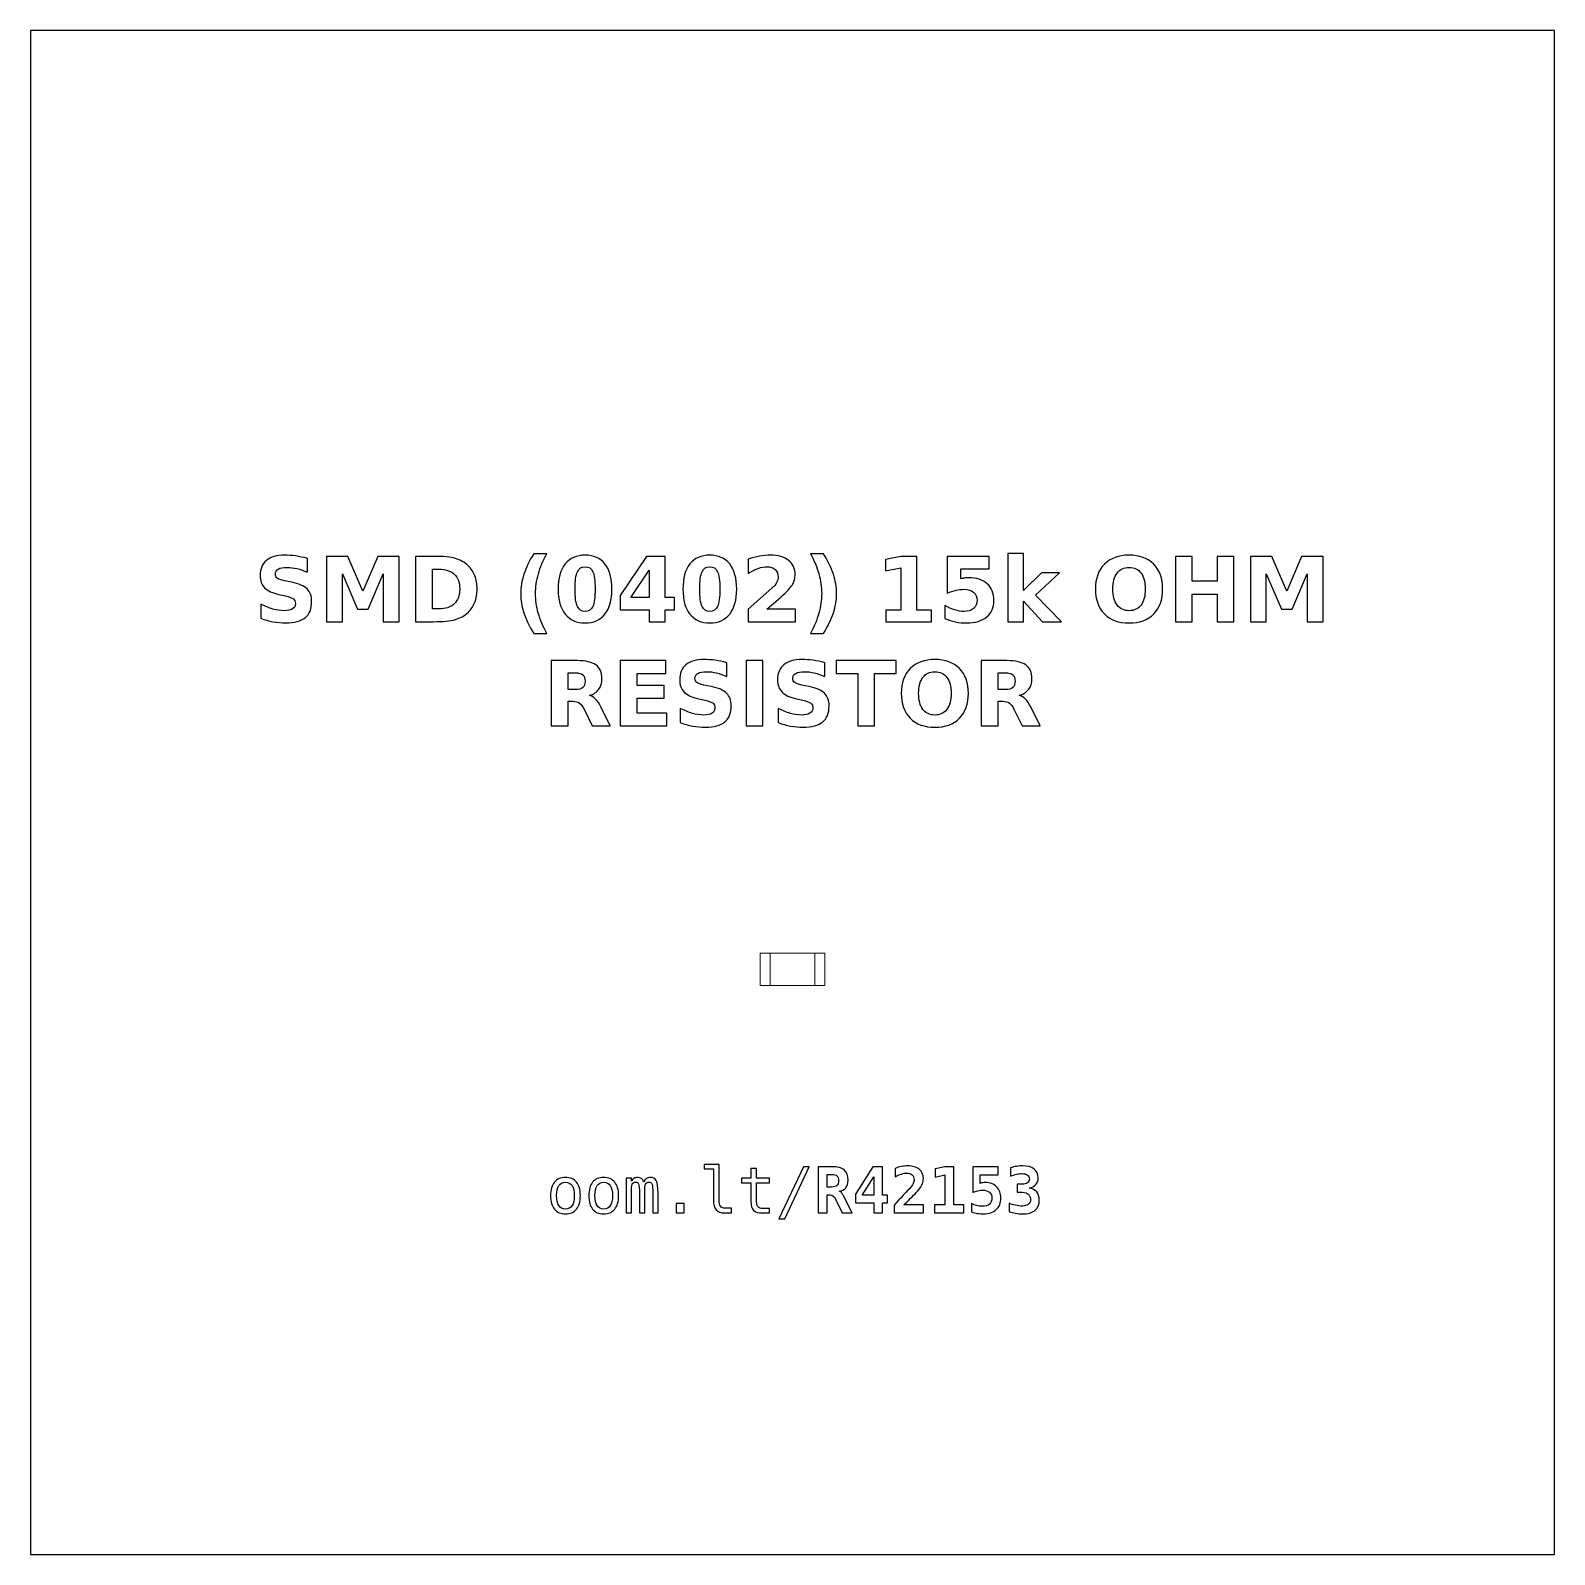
# Model space of a CAD drawing. Header units: centimetres. Extents: x -11.7 to -9.3, y -16.05 to -13.65.
import ezdxf

# ---------------------------------------------------------------- set-up
doc = ezdxf.new("R2010")
doc.units = ezdxf.units.CM
doc.header["$MEASUREMENT"] = 0
doc.layers.add('Layer 1', color=7, linetype='Continuous')

msp = doc.modelspace()

# ---------------------------------------------------------------- linework, layer by layer
at = {"layer": 'Layer 1', "color": 7}
msp.add_lwpolyline([(-11.7, -16.05), (-9.3, -16.05), (-9.3, -13.65), (-11.7, -13.65), (-11.7, -16.05)], close=True, dxfattribs=at)
at = {"layer": 'Layer 1', "color": 7, "lineweight": 9}
for points in [[(-10.5508, -15.15395), (-10.4492, -15.15395), (-10.4492, -15.10315), (-10.5508, -15.10315), (-10.5508, -15.15395)], [(-10.535, -15.15395), (-10.465, -15.15395), (-10.465, -15.10315), (-10.535, -15.10315), (-10.535, -15.15395)]]:
    msp.add_lwpolyline(points, close=True, dxfattribs=at)
at = {"layer": 'Layer 1', "color": 250}
for points, knots in [([(-11.26396, -14.48139), (-11.26396, -14.48139), (-11.26396, -14.50314), (-11.26396, -14.50314), (-11.26396, -14.50314), (-11.26961, -14.50062), (-11.27513, -14.49872), (-11.28049, -14.49743), (-11.28049, -14.49743), (-11.28588, -14.49613), (-11.29096, -14.4955), (-11.29573, -14.4955), (-11.29573, -14.4955), (-11.30206, -14.4955), (-11.30676, -14.49637), (-11.3098, -14.49811), (-11.3098, -14.49811), (-11.31283, -14.49987), (-11.31434, -14.50258), (-11.31434, -14.50625), (-11.31434, -14.50625), (-11.31434, -14.509), (-11.31333, -14.51116), (-11.31128, -14.51269), (-11.31128, -14.51269), (-11.30923, -14.51422), (-11.30552, -14.51556), (-11.30013, -14.51666), (-11.30013, -14.51666), (-11.30013, -14.51666), (-11.28884, -14.51892), (-11.28884, -14.51892), (-11.28884, -14.51892), (-11.27739, -14.52123), (-11.26928, -14.52471), (-11.26446, -14.52941), (-11.26446, -14.52941), (-11.25963, -14.53409), (-11.25721, -14.54075), (-11.25721, -14.54938), (-11.25721, -14.54938), (-11.25721, -14.56074), (-11.26057, -14.56918), (-11.2673, -14.57471), (-11.2673, -14.57471), (-11.27403, -14.58023), (-11.2843, -14.58301), (-11.29813, -14.58301), (-11.29813, -14.58301), (-11.30467, -14.58301), (-11.31121, -14.5824), (-11.31777, -14.58115), (-11.31777, -14.58115), (-11.32433, -14.5799), (-11.33092, -14.57807), (-11.33748, -14.57565), (-11.33748, -14.57565), (-11.33748, -14.57565), (-11.33748, -14.55326), (-11.33748, -14.55326), (-11.33748, -14.55326), (-11.33092, -14.55674), (-11.32457, -14.55937), (-11.31843, -14.56114), (-11.31843, -14.56114), (-11.31229, -14.5629), (-11.30639, -14.56379), (-11.3007, -14.56379), (-11.3007, -14.56379), (-11.29491, -14.56379), (-11.29047, -14.56283), (-11.28739, -14.5609), (-11.28739, -14.5609), (-11.2843, -14.55897), (-11.28278, -14.55622), (-11.28278, -14.55262), (-11.28278, -14.55262), (-11.28278, -14.54942), (-11.28381, -14.54693), (-11.2859, -14.54519), (-11.2859, -14.54519), (-11.288, -14.54345), (-11.29216, -14.54188), (-11.29842, -14.54051), (-11.29842, -14.54051), (-11.29842, -14.54051), (-11.30869, -14.53823), (-11.30869, -14.53823), (-11.30869, -14.53823), (-11.31897, -14.53602), (-11.3265, -14.53252), (-11.33125, -14.52769), (-11.33125, -14.52769), (-11.336, -14.52287), (-11.33837, -14.51636), (-11.33837, -14.5082), (-11.33837, -14.5082), (-11.33837, -14.49794), (-11.33506, -14.49006), (-11.32845, -14.48456), (-11.32845, -14.48456), (-11.32184, -14.47903), (-11.31234, -14.47628), (-11.29992, -14.47628), (-11.29992, -14.47628), (-11.29428, -14.47628), (-11.28847, -14.47671), (-11.28249, -14.47755), (-11.28249, -14.47755), (-11.27652, -14.4784), (-11.27034, -14.47967), (-11.26396, -14.48139)], [0, 0, 0, 0, 0.0357143, 0.0357143, 0.0357143, 0.0357143, 0.0714286, 0.0714286, 0.0714286, 0.0714286, 0.1071429, 0.1071429, 0.1071429, 0.1071429, 0.1428571, 0.1428571, 0.1428571, 0.1428571, 0.1785714, 0.1785714, 0.1785714, 0.1785714, 0.2142857, 0.2142857, 0.2142857, 0.2142857, 0.25, 0.25, 0.25, 0.25, 0.2857143, 0.2857143, 0.2857143, 0.2857143, 0.3214286, 0.3214286, 0.3214286, 0.3214286, 0.3571429, 0.3571429, 0.3571429, 0.3571429, 0.3928571, 0.3928571, 0.3928571, 0.3928571, 0.4285714, 0.4285714, 0.4285714, 0.4285714, 0.4642857, 0.4642857, 0.4642857, 0.4642857, 0.5, 0.5, 0.5, 0.5, 0.5357143, 0.5357143, 0.5357143, 0.5357143, 0.5714286, 0.5714286, 0.5714286, 0.5714286, 0.6071429, 0.6071429, 0.6071429, 0.6071429, 0.6428571, 0.6428571, 0.6428571, 0.6428571, 0.6785714, 0.6785714, 0.6785714, 0.6785714, 0.7142857, 0.7142857, 0.7142857, 0.7142857, 0.75, 0.75, 0.75, 0.75, 0.7857143, 0.7857143, 0.7857143, 0.7857143, 0.8214286, 0.8214286, 0.8214286, 0.8214286, 0.8571429, 0.8571429, 0.8571429, 0.8571429, 0.8928571, 0.8928571, 0.8928571, 0.8928571, 0.9285714, 0.9285714, 0.9285714, 0.9285714, 0.9642857, 0.9642857, 0.9642857, 0.9642857, 1, 1, 1, 1]), ([(-11.23393, -14.47814), (-11.23393, -14.47814), (-11.20018, -14.47814), (-11.20018, -14.47814), (-11.20018, -14.47814), (-11.20018, -14.47814), (-11.17673, -14.5332), (-11.17673, -14.5332), (-11.17673, -14.5332), (-11.17673, -14.5332), (-11.15317, -14.47814), (-11.15317, -14.47814), (-11.15317, -14.47814), (-11.15317, -14.47814), (-11.11949, -14.47814), (-11.11949, -14.47814), (-11.11949, -14.47814), (-11.11949, -14.47814), (-11.11949, -14.58101), (-11.11949, -14.58101), (-11.11949, -14.58101), (-11.11949, -14.58101), (-11.14456, -14.58101), (-11.14456, -14.58101), (-11.14456, -14.58101), (-11.14456, -14.58101), (-11.14456, -14.50577), (-11.14456, -14.50577), (-11.14456, -14.50577), (-11.14456, -14.50577), (-11.16827, -14.56123), (-11.16827, -14.56123), (-11.16827, -14.56123), (-11.16827, -14.56123), (-11.18508, -14.56123), (-11.18508, -14.56123), (-11.18508, -14.56123), (-11.18508, -14.56123), (-11.20879, -14.50577), (-11.20879, -14.50577), (-11.20879, -14.50577), (-11.20879, -14.50577), (-11.20879, -14.58101), (-11.20879, -14.58101), (-11.20879, -14.58101), (-11.20879, -14.58101), (-11.23393, -14.58101), (-11.23393, -14.58101), (-11.23393, -14.58101), (-11.23393, -14.58101), (-11.23393, -14.47814), (-11.23393, -14.47814)], [0, 0, 0, 0, 0.0769231, 0.0769231, 0.0769231, 0.0769231, 0.1538462, 0.1538462, 0.1538462, 0.1538462, 0.2307692, 0.2307692, 0.2307692, 0.2307692, 0.3076923, 0.3076923, 0.3076923, 0.3076923, 0.3846154, 0.3846154, 0.3846154, 0.3846154, 0.4615385, 0.4615385, 0.4615385, 0.4615385, 0.5384615, 0.5384615, 0.5384615, 0.5384615, 0.6153846, 0.6153846, 0.6153846, 0.6153846, 0.6923077, 0.6923077, 0.6923077, 0.6923077, 0.7692308, 0.7692308, 0.7692308, 0.7692308, 0.8461538, 0.8461538, 0.8461538, 0.8461538, 0.9230769, 0.9230769, 0.9230769, 0.9230769, 1, 1, 1, 1]), ([(-11.0935, -14.47814), (-11.0935, -14.47814), (-11.06551, -14.47814), (-11.06551, -14.47814), (-11.06551, -14.47814), (-11.0499, -14.47814), (-11.03828, -14.47925), (-11.03064, -14.48148), (-11.03064, -14.48148), (-11.02299, -14.48371), (-11.01643, -14.48748), (-11.01095, -14.49282), (-11.01095, -14.49282), (-11.00613, -14.49745), (-11.00256, -14.50281), (-11.0002, -14.50888), (-11.0002, -14.50888), (-10.99788, -14.51492), (-10.9967, -14.52179), (-10.9967, -14.52948), (-10.9967, -14.52948), (-10.9967, -14.53724), (-10.99788, -14.54416), (-11.0002, -14.55025), (-11.0002, -14.55025), (-11.00256, -14.55634), (-11.00613, -14.5617), (-11.01095, -14.56633), (-11.01095, -14.56633), (-11.01648, -14.57167), (-11.02309, -14.57544), (-11.0308, -14.57767), (-11.0308, -14.57767), (-11.03852, -14.5799), (-11.05009, -14.58101), (-11.06551, -14.58101), (-11.06551, -14.58101), (-11.06551, -14.58101), (-11.0935, -14.58101), (-11.0935, -14.58101), (-11.0935, -14.58101), (-11.0935, -14.58101), (-11.0935, -14.47814), (-11.0935, -14.47814)], [0, 0, 0, 0, 0.0909091, 0.0909091, 0.0909091, 0.0909091, 0.1818182, 0.1818182, 0.1818182, 0.1818182, 0.2727273, 0.2727273, 0.2727273, 0.2727273, 0.3636364, 0.3636364, 0.3636364, 0.3636364, 0.4545455, 0.4545455, 0.4545455, 0.4545455, 0.5454545, 0.5454545, 0.5454545, 0.5454545, 0.6363636, 0.6363636, 0.6363636, 0.6363636, 0.7272727, 0.7272727, 0.7272727, 0.7272727, 0.8181818, 0.8181818, 0.8181818, 0.8181818, 0.9090909, 0.9090909, 0.9090909, 0.9090909, 1, 1, 1, 1]), ([(-10.88701, -14.59961), (-10.88701, -14.59961), (-10.90747, -14.59961), (-10.90747, -14.59961), (-10.90747, -14.59961), (-10.9145, -14.58828), (-10.9197, -14.57748), (-10.92304, -14.56725), (-10.92304, -14.56725), (-10.9264, -14.55704), (-10.92807, -14.54691), (-10.92807, -14.53684), (-10.92807, -14.53684), (-10.92807, -14.52678), (-10.92638, -14.51659), (-10.92302, -14.50629), (-10.92302, -14.50629), (-10.91963, -14.49597), (-10.91446, -14.4852), (-10.90747, -14.47393), (-10.90747, -14.47393), (-10.90747, -14.47393), (-10.88701, -14.47393), (-10.88701, -14.47393), (-10.88701, -14.47393), (-10.89289, -14.48482), (-10.89729, -14.49547), (-10.90023, -14.50587), (-10.90023, -14.50587), (-10.90317, -14.51626), (-10.90465, -14.52654), (-10.90465, -14.5367), (-10.90465, -14.5367), (-10.90465, -14.54686), (-10.90319, -14.55714), (-10.90028, -14.56758), (-10.90028, -14.56758), (-10.89736, -14.578), (-10.89294, -14.58868), (-10.88701, -14.59961)], [0, 0, 0, 0, 0.1, 0.1, 0.1, 0.1, 0.2, 0.2, 0.2, 0.2, 0.3, 0.3, 0.3, 0.3, 0.4, 0.4, 0.4, 0.4, 0.5, 0.5, 0.5, 0.5, 0.6, 0.6, 0.6, 0.6, 0.7, 0.7, 0.7, 0.7, 0.8, 0.8, 0.8, 0.8, 0.9, 0.9, 0.9, 0.9, 1, 1, 1, 1]), ([(-10.78428, -14.52967), (-10.78428, -14.54672), (-10.78795, -14.55987), (-10.79531, -14.56913), (-10.79531, -14.56913), (-10.80265, -14.57838), (-10.81309, -14.58301), (-10.82659, -14.58301), (-10.82659, -14.58301), (-10.84014, -14.58301), (-10.8506, -14.57838), (-10.85794, -14.56913), (-10.85794, -14.56913), (-10.8653, -14.55987), (-10.86897, -14.54672), (-10.86897, -14.52967), (-10.86897, -14.52967), (-10.86897, -14.5126), (-10.8653, -14.49942), (-10.85794, -14.49016), (-10.85794, -14.49016), (-10.8506, -14.48092), (-10.84014, -14.47628), (-10.82659, -14.47628), (-10.82659, -14.47628), (-10.81309, -14.47628), (-10.80265, -14.48092), (-10.79531, -14.49016), (-10.79531, -14.49016), (-10.78795, -14.49942), (-10.78428, -14.5126), (-10.78428, -14.52967)], [0, 0, 0, 0, 0.125, 0.125, 0.125, 0.125, 0.25, 0.25, 0.25, 0.25, 0.375, 0.375, 0.375, 0.375, 0.5, 0.5, 0.5, 0.5, 0.625, 0.625, 0.625, 0.625, 0.75, 0.75, 0.75, 0.75, 0.875, 0.875, 0.875, 0.875, 1, 1, 1, 1]), ([(-10.81081, -14.52948), (-10.81081, -14.51662), (-10.81201, -14.50756), (-10.81443, -14.50229), (-10.81443, -14.50229), (-10.81683, -14.49705), (-10.8209, -14.49442), (-10.82659, -14.49442), (-10.82659, -14.49442), (-10.83228, -14.49442), (-10.83635, -14.49705), (-10.8388, -14.50229), (-10.8388, -14.50229), (-10.84122, -14.50756), (-10.84244, -14.51662), (-10.84244, -14.52948), (-10.84244, -14.52948), (-10.84244, -14.54246), (-10.84122, -14.55164), (-10.8388, -14.55695), (-10.8388, -14.55695), (-10.83635, -14.56229), (-10.83228, -14.56495), (-10.82659, -14.56495), (-10.82659, -14.56495), (-10.82095, -14.56495), (-10.8169, -14.56229), (-10.81445, -14.55695), (-10.81445, -14.55695), (-10.81203, -14.55164), (-10.81081, -14.54246), (-10.81081, -14.52948)], [0, 0, 0, 0, 0.125, 0.125, 0.125, 0.125, 0.25, 0.25, 0.25, 0.25, 0.375, 0.375, 0.375, 0.375, 0.5, 0.5, 0.5, 0.5, 0.625, 0.625, 0.625, 0.625, 0.75, 0.75, 0.75, 0.75, 0.875, 0.875, 0.875, 0.875, 1, 1, 1, 1]), ([(-10.72998, -14.47814), (-10.72998, -14.47814), (-10.70048, -14.47814), (-10.70048, -14.47814), (-10.70048, -14.47814), (-10.70048, -14.47814), (-10.70048, -14.54305), (-10.70048, -14.54305), (-10.70048, -14.54305), (-10.70048, -14.54305), (-10.68581, -14.54305), (-10.68581, -14.54305), (-10.68581, -14.54305), (-10.68581, -14.54305), (-10.68581, -14.56227), (-10.68581, -14.56227), (-10.68581, -14.56227), (-10.68581, -14.56227), (-10.70048, -14.56227), (-10.70048, -14.56227), (-10.70048, -14.56227), (-10.70048, -14.56227), (-10.70048, -14.58101), (-10.70048, -14.58101), (-10.70048, -14.58101), (-10.70048, -14.58101), (-10.72555, -14.58101), (-10.72555, -14.58101), (-10.72555, -14.58101), (-10.72555, -14.58101), (-10.72555, -14.56227), (-10.72555, -14.56227), (-10.72555, -14.56227), (-10.72555, -14.56227), (-10.77118, -14.56227), (-10.77118, -14.56227), (-10.77118, -14.56227), (-10.77118, -14.56227), (-10.77118, -14.53952), (-10.77118, -14.53952), (-10.77118, -14.53952), (-10.77118, -14.53952), (-10.72998, -14.47814), (-10.72998, -14.47814)], [0, 0, 0, 0, 0.0909091, 0.0909091, 0.0909091, 0.0909091, 0.1818182, 0.1818182, 0.1818182, 0.1818182, 0.2727273, 0.2727273, 0.2727273, 0.2727273, 0.3636364, 0.3636364, 0.3636364, 0.3636364, 0.4545455, 0.4545455, 0.4545455, 0.4545455, 0.5454545, 0.5454545, 0.5454545, 0.5454545, 0.6363636, 0.6363636, 0.6363636, 0.6363636, 0.7272727, 0.7272727, 0.7272727, 0.7272727, 0.8181818, 0.8181818, 0.8181818, 0.8181818, 0.9090909, 0.9090909, 0.9090909, 0.9090909, 1, 1, 1, 1]), ([(-10.5879, -14.52967), (-10.5879, -14.54672), (-10.59157, -14.55987), (-10.59893, -14.56913), (-10.59893, -14.56913), (-10.60627, -14.57838), (-10.61671, -14.58301), (-10.63021, -14.58301), (-10.63021, -14.58301), (-10.64376, -14.58301), (-10.65422, -14.57838), (-10.66156, -14.56913), (-10.66156, -14.56913), (-10.66892, -14.55987), (-10.67259, -14.54672), (-10.67259, -14.52967), (-10.67259, -14.52967), (-10.67259, -14.5126), (-10.66892, -14.49942), (-10.66156, -14.49016), (-10.66156, -14.49016), (-10.65422, -14.48092), (-10.64376, -14.47628), (-10.63021, -14.47628), (-10.63021, -14.47628), (-10.61671, -14.47628), (-10.60627, -14.48092), (-10.59893, -14.49016), (-10.59893, -14.49016), (-10.59157, -14.49942), (-10.5879, -14.5126), (-10.5879, -14.52967)], [0, 0, 0, 0, 0.125, 0.125, 0.125, 0.125, 0.25, 0.25, 0.25, 0.25, 0.375, 0.375, 0.375, 0.375, 0.5, 0.5, 0.5, 0.5, 0.625, 0.625, 0.625, 0.625, 0.75, 0.75, 0.75, 0.75, 0.875, 0.875, 0.875, 0.875, 1, 1, 1, 1]), ([(-10.61443, -14.52948), (-10.61443, -14.51662), (-10.61563, -14.50756), (-10.61805, -14.50229), (-10.61805, -14.50229), (-10.62045, -14.49705), (-10.62452, -14.49442), (-10.63021, -14.49442), (-10.63021, -14.49442), (-10.6359, -14.49442), (-10.63997, -14.49705), (-10.64242, -14.50229), (-10.64242, -14.50229), (-10.64484, -14.50756), (-10.64606, -14.51662), (-10.64606, -14.52948), (-10.64606, -14.52948), (-10.64606, -14.54246), (-10.64484, -14.55164), (-10.64242, -14.55695), (-10.64242, -14.55695), (-10.63997, -14.56229), (-10.6359, -14.56495), (-10.63021, -14.56495), (-10.63021, -14.56495), (-10.62457, -14.56495), (-10.62052, -14.56229), (-10.61807, -14.55695), (-10.61807, -14.55695), (-10.61565, -14.55164), (-10.61443, -14.54246), (-10.61443, -14.52948)], [0, 0, 0, 0, 0.125, 0.125, 0.125, 0.125, 0.25, 0.25, 0.25, 0.25, 0.375, 0.375, 0.375, 0.375, 0.5, 0.5, 0.5, 0.5, 0.625, 0.625, 0.625, 0.625, 0.75, 0.75, 0.75, 0.75, 0.875, 0.875, 0.875, 0.875, 1, 1, 1, 1]), ([(-10.54049, -14.56151), (-10.54049, -14.56151), (-10.49521, -14.56151), (-10.49521, -14.56151), (-10.49521, -14.56151), (-10.49521, -14.56151), (-10.49521, -14.58101), (-10.49521, -14.58101), (-10.49521, -14.58101), (-10.49521, -14.58101), (-10.56998, -14.58101), (-10.56998, -14.58101), (-10.56998, -14.58101), (-10.56998, -14.58101), (-10.56998, -14.56151), (-10.56998, -14.56151), (-10.56998, -14.56151), (-10.56998, -14.56151), (-10.53242, -14.52838), (-10.53242, -14.52838), (-10.53242, -14.52838), (-10.52906, -14.52534), (-10.52659, -14.52238), (-10.52499, -14.51949), (-10.52499, -14.51949), (-10.52337, -14.51659), (-10.52257, -14.51358), (-10.52257, -14.51045), (-10.52257, -14.51045), (-10.52257, -14.50563), (-10.52419, -14.50175), (-10.52743, -14.49881), (-10.52743, -14.49881), (-10.53066, -14.49587), (-10.53496, -14.49442), (-10.54035, -14.49442), (-10.54035, -14.49442), (-10.54448, -14.49442), (-10.549, -14.49531), (-10.55392, -14.49707), (-10.55392, -14.49707), (-10.55883, -14.49884), (-10.5641, -14.50147), (-10.5697, -14.50495), (-10.5697, -14.50495), (-10.5697, -14.50495), (-10.5697, -14.48235), (-10.5697, -14.48235), (-10.5697, -14.48235), (-10.56372, -14.48038), (-10.55782, -14.47887), (-10.55199, -14.47784), (-10.55199, -14.47784), (-10.54615, -14.4768), (-10.54044, -14.47628), (-10.53482, -14.47628), (-10.53482, -14.47628), (-10.52252, -14.47628), (-10.51295, -14.47899), (-10.50613, -14.48442), (-10.50613, -14.48442), (-10.49931, -14.48983), (-10.4959, -14.49738), (-10.4959, -14.50709), (-10.4959, -14.50709), (-10.4959, -14.51269), (-10.49735, -14.51791), (-10.50025, -14.52276), (-10.50025, -14.52276), (-10.50314, -14.5276), (-10.50923, -14.53409), (-10.5185, -14.54223), (-10.5185, -14.54223), (-10.5185, -14.54223), (-10.54049, -14.56151), (-10.54049, -14.56151)], [0, 0, 0, 0, 0.0526316, 0.0526316, 0.0526316, 0.0526316, 0.1052632, 0.1052632, 0.1052632, 0.1052632, 0.1578947, 0.1578947, 0.1578947, 0.1578947, 0.2105263, 0.2105263, 0.2105263, 0.2105263, 0.2631579, 0.2631579, 0.2631579, 0.2631579, 0.3157895, 0.3157895, 0.3157895, 0.3157895, 0.3684211, 0.3684211, 0.3684211, 0.3684211, 0.4210526, 0.4210526, 0.4210526, 0.4210526, 0.4736842, 0.4736842, 0.4736842, 0.4736842, 0.5263158, 0.5263158, 0.5263158, 0.5263158, 0.5789474, 0.5789474, 0.5789474, 0.5789474, 0.6315789, 0.6315789, 0.6315789, 0.6315789, 0.6842105, 0.6842105, 0.6842105, 0.6842105, 0.7368421, 0.7368421, 0.7368421, 0.7368421, 0.7894737, 0.7894737, 0.7894737, 0.7894737, 0.8421053, 0.8421053, 0.8421053, 0.8421053, 0.8947368, 0.8947368, 0.8947368, 0.8947368, 0.9473684, 0.9473684, 0.9473684, 0.9473684, 1, 1, 1, 1]), ([(-10.47167, -14.59961), (-10.46579, -14.58868), (-10.46137, -14.578), (-10.45843, -14.56758), (-10.45843, -14.56758), (-10.45549, -14.55714), (-10.45403, -14.54686), (-10.45403, -14.5367), (-10.45403, -14.5367), (-10.45403, -14.52654), (-10.45549, -14.51626), (-10.45843, -14.50587), (-10.45843, -14.50587), (-10.46137, -14.49547), (-10.46579, -14.48482), (-10.47167, -14.47393), (-10.47167, -14.47393), (-10.47167, -14.47393), (-10.45121, -14.47393), (-10.45121, -14.47393), (-10.45121, -14.47393), (-10.44423, -14.4852), (-10.43905, -14.49597), (-10.43566, -14.50629), (-10.43566, -14.50629), (-10.4323, -14.51659), (-10.43061, -14.52678), (-10.43061, -14.53684), (-10.43061, -14.53684), (-10.43061, -14.54691), (-10.43228, -14.55704), (-10.43564, -14.56725), (-10.43564, -14.56725), (-10.43898, -14.57748), (-10.44418, -14.58828), (-10.45121, -14.59961), (-10.45121, -14.59961), (-10.45121, -14.59961), (-10.47167, -14.59961), (-10.47167, -14.59961)], [0, 0, 0, 0, 0.1, 0.1, 0.1, 0.1, 0.2, 0.2, 0.2, 0.2, 0.3, 0.3, 0.3, 0.3, 0.4, 0.4, 0.4, 0.4, 0.5, 0.5, 0.5, 0.5, 0.6, 0.6, 0.6, 0.6, 0.7, 0.7, 0.7, 0.7, 0.8, 0.8, 0.8, 0.8, 0.9, 0.9, 0.9, 0.9, 1, 1, 1, 1]), ([(-10.35281, -14.56269), (-10.35281, -14.56269), (-10.32938, -14.56269), (-10.32938, -14.56269), (-10.32938, -14.56269), (-10.32938, -14.56269), (-10.32938, -14.4962), (-10.32938, -14.4962), (-10.32938, -14.4962), (-10.32938, -14.4962), (-10.35342, -14.50117), (-10.35342, -14.50117), (-10.35342, -14.50117), (-10.35342, -14.50117), (-10.35342, -14.4831), (-10.35342, -14.4831), (-10.35342, -14.4831), (-10.35342, -14.4831), (-10.32952, -14.47814), (-10.32952, -14.47814), (-10.32952, -14.47814), (-10.32952, -14.47814), (-10.30431, -14.47814), (-10.30431, -14.47814), (-10.30431, -14.47814), (-10.30431, -14.47814), (-10.30431, -14.56269), (-10.30431, -14.56269), (-10.30431, -14.56269), (-10.30431, -14.56269), (-10.28089, -14.56269), (-10.28089, -14.56269), (-10.28089, -14.56269), (-10.28089, -14.56269), (-10.28089, -14.58101), (-10.28089, -14.58101), (-10.28089, -14.58101), (-10.28089, -14.58101), (-10.35281, -14.58101), (-10.35281, -14.58101), (-10.35281, -14.58101), (-10.35281, -14.58101), (-10.35281, -14.56269), (-10.35281, -14.56269)], [0, 0, 0, 0, 0.0909091, 0.0909091, 0.0909091, 0.0909091, 0.1818182, 0.1818182, 0.1818182, 0.1818182, 0.2727273, 0.2727273, 0.2727273, 0.2727273, 0.3636364, 0.3636364, 0.3636364, 0.3636364, 0.4545455, 0.4545455, 0.4545455, 0.4545455, 0.5454545, 0.5454545, 0.5454545, 0.5454545, 0.6363636, 0.6363636, 0.6363636, 0.6363636, 0.7272727, 0.7272727, 0.7272727, 0.7272727, 0.8181818, 0.8181818, 0.8181818, 0.8181818, 0.9090909, 0.9090909, 0.9090909, 0.9090909, 1, 1, 1, 1]), ([(-10.25619, -14.47814), (-10.25619, -14.47814), (-10.19025, -14.47814), (-10.19025, -14.47814), (-10.19025, -14.47814), (-10.19025, -14.47814), (-10.19025, -14.49764), (-10.19025, -14.49764), (-10.19025, -14.49764), (-10.19025, -14.49764), (-10.23505, -14.49764), (-10.23505, -14.49764), (-10.23505, -14.49764), (-10.23505, -14.49764), (-10.23505, -14.51356), (-10.23505, -14.51356), (-10.23505, -14.51356), (-10.23303, -14.51302), (-10.231, -14.5126), (-10.22896, -14.51229), (-10.22896, -14.51229), (-10.22691, -14.51198), (-10.22477, -14.51184), (-10.22258, -14.51184), (-10.22258, -14.51184), (-10.21003, -14.51184), (-10.20027, -14.51497), (-10.19328, -14.52125), (-10.19328, -14.52125), (-10.1863, -14.52751), (-10.18282, -14.53625), (-10.18282, -14.54745), (-10.18282, -14.54745), (-10.18282, -14.55857), (-10.18663, -14.56728), (-10.19422, -14.57358), (-10.19422, -14.57358), (-10.20182, -14.57986), (-10.21238, -14.58301), (-10.22588, -14.58301), (-10.22588, -14.58301), (-10.23171, -14.58301), (-10.2375, -14.58244), (-10.24321, -14.58132), (-10.24321, -14.58132), (-10.24893, -14.58019), (-10.25462, -14.57849), (-10.26026, -14.57619), (-10.26026, -14.57619), (-10.26026, -14.57619), (-10.26026, -14.5553), (-10.26026, -14.5553), (-10.26026, -14.5553), (-10.25466, -14.55853), (-10.24935, -14.56093), (-10.24432, -14.56252), (-10.24432, -14.56252), (-10.23928, -14.56415), (-10.23453, -14.56495), (-10.23009, -14.56495), (-10.23009, -14.56495), (-10.22364, -14.56495), (-10.21859, -14.56337), (-10.21489, -14.56022), (-10.21489, -14.56022), (-10.2112, -14.55709), (-10.20934, -14.55284), (-10.20934, -14.54745), (-10.20934, -14.54745), (-10.20934, -14.54204), (-10.2112, -14.53778), (-10.21489, -14.53466), (-10.21489, -14.53466), (-10.21859, -14.53153), (-10.22364, -14.52998), (-10.23009, -14.52998), (-10.23009, -14.52998), (-10.2339, -14.52998), (-10.23797, -14.53047), (-10.24227, -14.53146), (-10.24227, -14.53146), (-10.2466, -14.53244), (-10.25123, -14.53397), (-10.25619, -14.53604), (-10.25619, -14.53604), (-10.25619, -14.53604), (-10.25619, -14.47814), (-10.25619, -14.47814)], [0, 0, 0, 0, 0.0454545, 0.0454545, 0.0454545, 0.0454545, 0.0909091, 0.0909091, 0.0909091, 0.0909091, 0.1363636, 0.1363636, 0.1363636, 0.1363636, 0.1818182, 0.1818182, 0.1818182, 0.1818182, 0.2272727, 0.2272727, 0.2272727, 0.2272727, 0.2727273, 0.2727273, 0.2727273, 0.2727273, 0.3181818, 0.3181818, 0.3181818, 0.3181818, 0.3636364, 0.3636364, 0.3636364, 0.3636364, 0.4090909, 0.4090909, 0.4090909, 0.4090909, 0.4545455, 0.4545455, 0.4545455, 0.4545455, 0.5, 0.5, 0.5, 0.5, 0.5454545, 0.5454545, 0.5454545, 0.5454545, 0.5909091, 0.5909091, 0.5909091, 0.5909091, 0.6363636, 0.6363636, 0.6363636, 0.6363636, 0.6818182, 0.6818182, 0.6818182, 0.6818182, 0.7272727, 0.7272727, 0.7272727, 0.7272727, 0.7727273, 0.7727273, 0.7727273, 0.7727273, 0.8181818, 0.8181818, 0.8181818, 0.8181818, 0.8636364, 0.8636364, 0.8636364, 0.8636364, 0.9090909, 0.9090909, 0.9090909, 0.9090909, 0.9545455, 0.9545455, 0.9545455, 0.9545455, 1, 1, 1, 1]), ([(-10.16111, -14.47379), (-10.16111, -14.47379), (-10.13644, -14.47379), (-10.13644, -14.47379), (-10.13644, -14.47379), (-10.13644, -14.47379), (-10.13644, -14.53216), (-10.13644, -14.53216), (-10.13644, -14.53216), (-10.13644, -14.53216), (-10.10805, -14.50385), (-10.10805, -14.50385), (-10.10805, -14.50385), (-10.10805, -14.50385), (-10.07938, -14.50385), (-10.07938, -14.50385), (-10.07938, -14.50385), (-10.07938, -14.50385), (-10.11708, -14.53926), (-10.11708, -14.53926), (-10.11708, -14.53926), (-10.11708, -14.53926), (-10.07642, -14.58101), (-10.07642, -14.58101), (-10.07642, -14.58101), (-10.07642, -14.58101), (-10.10633, -14.58101), (-10.10633, -14.58101), (-10.10633, -14.58101), (-10.10633, -14.58101), (-10.13644, -14.54884), (-10.13644, -14.54884), (-10.13644, -14.54884), (-10.13644, -14.54884), (-10.13644, -14.58101), (-10.13644, -14.58101), (-10.13644, -14.58101), (-10.13644, -14.58101), (-10.16111, -14.58101), (-10.16111, -14.58101), (-10.16111, -14.58101), (-10.16111, -14.58101), (-10.16111, -14.47379), (-10.16111, -14.47379)], [0, 0, 0, 0, 0.0909091, 0.0909091, 0.0909091, 0.0909091, 0.1818182, 0.1818182, 0.1818182, 0.1818182, 0.2727273, 0.2727273, 0.2727273, 0.2727273, 0.3636364, 0.3636364, 0.3636364, 0.3636364, 0.4545455, 0.4545455, 0.4545455, 0.4545455, 0.5454545, 0.5454545, 0.5454545, 0.5454545, 0.6363636, 0.6363636, 0.6363636, 0.6363636, 0.7272727, 0.7272727, 0.7272727, 0.7272727, 0.8181818, 0.8181818, 0.8181818, 0.8181818, 0.9090909, 0.9090909, 0.9090909, 0.9090909, 1, 1, 1, 1]), ([(-9.97004, -14.47628), (-9.95351, -14.47628), (-9.94055, -14.48101), (-9.93119, -14.49049), (-9.93119, -14.49049), (-9.92181, -14.49994), (-9.91713, -14.51299), (-9.91713, -14.52967), (-9.91713, -14.52967), (-9.91713, -14.5463), (-9.92181, -14.55935), (-9.93119, -14.5688), (-9.93119, -14.5688), (-9.94055, -14.57828), (-9.95351, -14.58301), (-9.97004, -14.58301), (-9.97004, -14.58301), (-9.98653, -14.58301), (-9.99946, -14.57828), (-10.00887, -14.5688), (-10.00887, -14.5688), (-10.01825, -14.55935), (-10.02296, -14.5463), (-10.02296, -14.52967), (-10.02296, -14.52967), (-10.02296, -14.51299), (-10.01825, -14.49994), (-10.00887, -14.49049), (-10.00887, -14.49049), (-9.99946, -14.48101), (-9.98653, -14.47628), (-9.97004, -14.47628)], [0, 0, 0, 0, 0.125, 0.125, 0.125, 0.125, 0.25, 0.25, 0.25, 0.25, 0.375, 0.375, 0.375, 0.375, 0.5, 0.5, 0.5, 0.5, 0.625, 0.625, 0.625, 0.625, 0.75, 0.75, 0.75, 0.75, 0.875, 0.875, 0.875, 0.875, 1, 1, 1, 1]), ([(-9.97004, -14.4955), (-9.97813, -14.4955), (-9.98439, -14.49848), (-9.98886, -14.50446), (-9.98886, -14.50446), (-9.9933, -14.51043), (-9.99554, -14.51883), (-9.99554, -14.52967), (-9.99554, -14.52967), (-9.99554, -14.54049), (-9.9933, -14.54886), (-9.98886, -14.55483), (-9.98886, -14.55483), (-9.98439, -14.56081), (-9.97813, -14.56379), (-9.97004, -14.56379), (-9.97004, -14.56379), (-9.9619, -14.56379), (-9.95563, -14.56081), (-9.95116, -14.55483), (-9.95116, -14.55483), (-9.94671, -14.54886), (-9.94448, -14.54049), (-9.94448, -14.52967), (-9.94448, -14.52967), (-9.94448, -14.51883), (-9.94671, -14.51043), (-9.95116, -14.50446), (-9.95116, -14.50446), (-9.95563, -14.49848), (-9.9619, -14.4955), (-9.97004, -14.4955)], [0, 0, 0, 0, 0.125, 0.125, 0.125, 0.125, 0.25, 0.25, 0.25, 0.25, 0.375, 0.375, 0.375, 0.375, 0.5, 0.5, 0.5, 0.5, 0.625, 0.625, 0.625, 0.625, 0.75, 0.75, 0.75, 0.75, 0.875, 0.875, 0.875, 0.875, 1, 1, 1, 1]), ([(-9.89706, -14.47814), (-9.89706, -14.47814), (-9.87053, -14.47814), (-9.87053, -14.47814), (-9.87053, -14.47814), (-9.87053, -14.47814), (-9.87053, -14.51735), (-9.87053, -14.51735), (-9.87053, -14.51735), (-9.87053, -14.51735), (-9.8314, -14.51735), (-9.8314, -14.51735), (-9.8314, -14.51735), (-9.8314, -14.51735), (-9.8314, -14.47814), (-9.8314, -14.47814), (-9.8314, -14.47814), (-9.8314, -14.47814), (-9.80487, -14.47814), (-9.80487, -14.47814), (-9.80487, -14.47814), (-9.80487, -14.47814), (-9.80487, -14.58101), (-9.80487, -14.58101), (-9.80487, -14.58101), (-9.80487, -14.58101), (-9.8314, -14.58101), (-9.8314, -14.58101), (-9.8314, -14.58101), (-9.8314, -14.58101), (-9.8314, -14.53741), (-9.8314, -14.53741), (-9.8314, -14.53741), (-9.8314, -14.53741), (-9.87053, -14.53741), (-9.87053, -14.53741), (-9.87053, -14.53741), (-9.87053, -14.53741), (-9.87053, -14.58101), (-9.87053, -14.58101), (-9.87053, -14.58101), (-9.87053, -14.58101), (-9.89706, -14.58101), (-9.89706, -14.58101), (-9.89706, -14.58101), (-9.89706, -14.58101), (-9.89706, -14.47814), (-9.89706, -14.47814)], [0, 0, 0, 0, 0.0833333, 0.0833333, 0.0833333, 0.0833333, 0.1666667, 0.1666667, 0.1666667, 0.1666667, 0.25, 0.25, 0.25, 0.25, 0.3333333, 0.3333333, 0.3333333, 0.3333333, 0.4166667, 0.4166667, 0.4166667, 0.4166667, 0.5, 0.5, 0.5, 0.5, 0.5833333, 0.5833333, 0.5833333, 0.5833333, 0.6666667, 0.6666667, 0.6666667, 0.6666667, 0.75, 0.75, 0.75, 0.75, 0.8333333, 0.8333333, 0.8333333, 0.8333333, 0.9166667, 0.9166667, 0.9166667, 0.9166667, 1, 1, 1, 1]), ([(-9.77897, -14.47814), (-9.77897, -14.47814), (-9.74522, -14.47814), (-9.74522, -14.47814), (-9.74522, -14.47814), (-9.74522, -14.47814), (-9.72177, -14.5332), (-9.72177, -14.5332), (-9.72177, -14.5332), (-9.72177, -14.5332), (-9.69821, -14.47814), (-9.69821, -14.47814), (-9.69821, -14.47814), (-9.69821, -14.47814), (-9.66453, -14.47814), (-9.66453, -14.47814), (-9.66453, -14.47814), (-9.66453, -14.47814), (-9.66453, -14.58101), (-9.66453, -14.58101), (-9.66453, -14.58101), (-9.66453, -14.58101), (-9.6896, -14.58101), (-9.6896, -14.58101), (-9.6896, -14.58101), (-9.6896, -14.58101), (-9.6896, -14.50577), (-9.6896, -14.50577), (-9.6896, -14.50577), (-9.6896, -14.50577), (-9.71331, -14.56123), (-9.71331, -14.56123), (-9.71331, -14.56123), (-9.71331, -14.56123), (-9.73012, -14.56123), (-9.73012, -14.56123), (-9.73012, -14.56123), (-9.73012, -14.56123), (-9.75383, -14.50577), (-9.75383, -14.50577), (-9.75383, -14.50577), (-9.75383, -14.50577), (-9.75383, -14.58101), (-9.75383, -14.58101), (-9.75383, -14.58101), (-9.75383, -14.58101), (-9.77897, -14.58101), (-9.77897, -14.58101), (-9.77897, -14.58101), (-9.77897, -14.58101), (-9.77897, -14.47814), (-9.77897, -14.47814)], [0, 0, 0, 0, 0.0769231, 0.0769231, 0.0769231, 0.0769231, 0.1538462, 0.1538462, 0.1538462, 0.1538462, 0.2307692, 0.2307692, 0.2307692, 0.2307692, 0.3076923, 0.3076923, 0.3076923, 0.3076923, 0.3846154, 0.3846154, 0.3846154, 0.3846154, 0.4615385, 0.4615385, 0.4615385, 0.4615385, 0.5384615, 0.5384615, 0.5384615, 0.5384615, 0.6153846, 0.6153846, 0.6153846, 0.6153846, 0.6923077, 0.6923077, 0.6923077, 0.6923077, 0.7692308, 0.7692308, 0.7692308, 0.7692308, 0.8461538, 0.8461538, 0.8461538, 0.8461538, 0.9230769, 0.9230769, 0.9230769, 0.9230769, 1, 1, 1, 1]), ([(-11.06697, -14.4982), (-11.06697, -14.4982), (-11.06697, -14.56095), (-11.06697, -14.56095), (-11.06697, -14.56095), (-11.06697, -14.56095), (-11.05747, -14.56095), (-11.05747, -14.56095), (-11.05747, -14.56095), (-11.04663, -14.56095), (-11.03835, -14.55827), (-11.03264, -14.55288), (-11.03264, -14.55288), (-11.02692, -14.54752), (-11.02405, -14.53971), (-11.02405, -14.52948), (-11.02405, -14.52948), (-11.02405, -14.51927), (-11.0269, -14.51151), (-11.03259, -14.5062), (-11.03259, -14.5062), (-11.03828, -14.50086), (-11.04658, -14.4982), (-11.05747, -14.4982), (-11.05747, -14.4982), (-11.05747, -14.4982), (-11.06697, -14.4982), (-11.06697, -14.4982)], [0, 0, 0, 0, 0.1428571, 0.1428571, 0.1428571, 0.1428571, 0.2857143, 0.2857143, 0.2857143, 0.2857143, 0.4285714, 0.4285714, 0.4285714, 0.4285714, 0.5714286, 0.5714286, 0.5714286, 0.5714286, 0.7142857, 0.7142857, 0.7142857, 0.7142857, 0.8571429, 0.8571429, 0.8571429, 0.8571429, 1, 1, 1, 1]), ([(-10.72555, -14.49999), (-10.72555, -14.49999), (-10.75465, -14.54305), (-10.75465, -14.54305), (-10.75465, -14.54305), (-10.75465, -14.54305), (-10.72555, -14.54305), (-10.72555, -14.54305), (-10.72555, -14.54305), (-10.72555, -14.54305), (-10.72555, -14.49999), (-10.72555, -14.49999)], [0, 0, 0, 0, 0.3333333, 0.3333333, 0.3333333, 0.3333333, 0.6666667, 0.6666667, 0.6666667, 0.6666667, 1, 1, 1, 1]), ([(-10.85334, -14.70634), (-10.85334, -14.70634), (-10.85334, -14.74526), (-10.85334, -14.74526), (-10.85334, -14.74526), (-10.85334, -14.74526), (-10.87987, -14.74526), (-10.87987, -14.74526), (-10.87987, -14.74526), (-10.87987, -14.74526), (-10.87987, -14.64239), (-10.87987, -14.64239), (-10.87987, -14.64239), (-10.87987, -14.64239), (-10.83935, -14.64239), (-10.83935, -14.64239), (-10.83935, -14.64239), (-10.8258, -14.64239), (-10.81585, -14.64467), (-10.80955, -14.64921), (-10.80955, -14.64921), (-10.80323, -14.65375), (-10.80007, -14.66095), (-10.80007, -14.67078), (-10.80007, -14.67078), (-10.80007, -14.67757), (-10.80172, -14.68317), (-10.80499, -14.68752), (-10.80499, -14.68752), (-10.80828, -14.6919), (-10.81324, -14.69512), (-10.81985, -14.69717), (-10.81985, -14.69717), (-10.81623, -14.69801), (-10.81296, -14.69987), (-10.81009, -14.70279), (-10.81009, -14.70279), (-10.80722, -14.7057), (-10.80433, -14.71012), (-10.80139, -14.71605), (-10.80139, -14.71605), (-10.80139, -14.71605), (-10.78697, -14.74526), (-10.78697, -14.74526), (-10.78697, -14.74526), (-10.78697, -14.74526), (-10.81524, -14.74526), (-10.81524, -14.74526), (-10.81524, -14.74526), (-10.81524, -14.74526), (-10.82778, -14.7197), (-10.82778, -14.7197), (-10.82778, -14.7197), (-10.83029, -14.71457), (-10.83286, -14.71104), (-10.83547, -14.70916), (-10.83547, -14.70916), (-10.83806, -14.70728), (-10.84151, -14.70634), (-10.84584, -14.70634), (-10.84584, -14.70634), (-10.84584, -14.70634), (-10.85334, -14.70634), (-10.85334, -14.70634)], [0, 0, 0, 0, 0.0625, 0.0625, 0.0625, 0.0625, 0.125, 0.125, 0.125, 0.125, 0.1875, 0.1875, 0.1875, 0.1875, 0.25, 0.25, 0.25, 0.25, 0.3125, 0.3125, 0.3125, 0.3125, 0.375, 0.375, 0.375, 0.375, 0.4375, 0.4375, 0.4375, 0.4375, 0.5, 0.5, 0.5, 0.5, 0.5625, 0.5625, 0.5625, 0.5625, 0.625, 0.625, 0.625, 0.625, 0.6875, 0.6875, 0.6875, 0.6875, 0.75, 0.75, 0.75, 0.75, 0.8125, 0.8125, 0.8125, 0.8125, 0.875, 0.875, 0.875, 0.875, 0.9375, 0.9375, 0.9375, 0.9375, 1, 1, 1, 1]), ([(-10.84217, -14.68802), (-10.83662, -14.68802), (-10.83262, -14.68698), (-10.83022, -14.68491), (-10.83022, -14.68491), (-10.8278, -14.68284), (-10.8266, -14.67943), (-10.8266, -14.6747), (-10.8266, -14.6747), (-10.8266, -14.67002), (-10.8278, -14.66666), (-10.83022, -14.66464), (-10.83022, -14.66464), (-10.83262, -14.66262), (-10.83662, -14.66161), (-10.84217, -14.66161), (-10.84217, -14.66161), (-10.84217, -14.66161), (-10.85334, -14.66161), (-10.85334, -14.66161), (-10.85334, -14.66161), (-10.85334, -14.66161), (-10.85334, -14.68802), (-10.85334, -14.68802), (-10.85334, -14.68802), (-10.85334, -14.68802), (-10.84217, -14.68802), (-10.84217, -14.68802)], [0, 0, 0, 0, 0.1428571, 0.1428571, 0.1428571, 0.1428571, 0.2857143, 0.2857143, 0.2857143, 0.2857143, 0.4285714, 0.4285714, 0.4285714, 0.4285714, 0.5714286, 0.5714286, 0.5714286, 0.5714286, 0.7142857, 0.7142857, 0.7142857, 0.7142857, 0.8571429, 0.8571429, 0.8571429, 0.8571429, 1, 1, 1, 1]), ([(-10.77122, -14.64239), (-10.77122, -14.64239), (-10.69963, -14.64239), (-10.69963, -14.64239), (-10.69963, -14.64239), (-10.69963, -14.64239), (-10.69963, -14.66245), (-10.69963, -14.66245), (-10.69963, -14.66245), (-10.69963, -14.66245), (-10.74469, -14.66245), (-10.74469, -14.66245), (-10.74469, -14.66245), (-10.74469, -14.66245), (-10.74469, -14.6816), (-10.74469, -14.6816), (-10.74469, -14.6816), (-10.74469, -14.6816), (-10.70234, -14.6816), (-10.70234, -14.6816), (-10.70234, -14.6816), (-10.70234, -14.6816), (-10.70234, -14.70166), (-10.70234, -14.70166), (-10.70234, -14.70166), (-10.70234, -14.70166), (-10.74469, -14.70166), (-10.74469, -14.70166), (-10.74469, -14.70166), (-10.74469, -14.70166), (-10.74469, -14.7252), (-10.74469, -14.7252), (-10.74469, -14.7252), (-10.74469, -14.7252), (-10.69813, -14.7252), (-10.69813, -14.7252), (-10.69813, -14.7252), (-10.69813, -14.7252), (-10.69813, -14.74526), (-10.69813, -14.74526), (-10.69813, -14.74526), (-10.69813, -14.74526), (-10.77122, -14.74526), (-10.77122, -14.74526), (-10.77122, -14.74526), (-10.77122, -14.74526), (-10.77122, -14.64239), (-10.77122, -14.64239)], [0, 0, 0, 0, 0.0833333, 0.0833333, 0.0833333, 0.0833333, 0.1666667, 0.1666667, 0.1666667, 0.1666667, 0.25, 0.25, 0.25, 0.25, 0.3333333, 0.3333333, 0.3333333, 0.3333333, 0.4166667, 0.4166667, 0.4166667, 0.4166667, 0.5, 0.5, 0.5, 0.5, 0.5833333, 0.5833333, 0.5833333, 0.5833333, 0.6666667, 0.6666667, 0.6666667, 0.6666667, 0.75, 0.75, 0.75, 0.75, 0.8333333, 0.8333333, 0.8333333, 0.8333333, 0.9166667, 0.9166667, 0.9166667, 0.9166667, 1, 1, 1, 1]), ([(-10.60323, -14.64564), (-10.60323, -14.64564), (-10.60323, -14.66739), (-10.60323, -14.66739), (-10.60323, -14.66739), (-10.60888, -14.66487), (-10.6144, -14.66297), (-10.61976, -14.66168), (-10.61976, -14.66168), (-10.62515, -14.66038), (-10.63023, -14.65975), (-10.635, -14.65975), (-10.635, -14.65975), (-10.64133, -14.65975), (-10.64603, -14.66062), (-10.64907, -14.66236), (-10.64907, -14.66236), (-10.6521, -14.66412), (-10.65361, -14.66683), (-10.65361, -14.6705), (-10.65361, -14.6705), (-10.65361, -14.67325), (-10.6526, -14.67541), (-10.65055, -14.67694), (-10.65055, -14.67694), (-10.6485, -14.67847), (-10.64479, -14.67981), (-10.6394, -14.68091), (-10.6394, -14.68091), (-10.6394, -14.68091), (-10.62811, -14.68317), (-10.62811, -14.68317), (-10.62811, -14.68317), (-10.61666, -14.68548), (-10.60855, -14.68896), (-10.60373, -14.69366), (-10.60373, -14.69366), (-10.5989, -14.69834), (-10.59648, -14.705), (-10.59648, -14.71363), (-10.59648, -14.71363), (-10.59648, -14.72499), (-10.59984, -14.73343), (-10.60657, -14.73896), (-10.60657, -14.73896), (-10.6133, -14.74448), (-10.62357, -14.74726), (-10.6374, -14.74726), (-10.6374, -14.74726), (-10.64394, -14.74726), (-10.65048, -14.74665), (-10.65704, -14.7454), (-10.65704, -14.7454), (-10.6636, -14.74415), (-10.67019, -14.74232), (-10.67675, -14.7399), (-10.67675, -14.7399), (-10.67675, -14.7399), (-10.67675, -14.71751), (-10.67675, -14.71751), (-10.67675, -14.71751), (-10.67019, -14.72099), (-10.66384, -14.72362), (-10.6577, -14.72539), (-10.6577, -14.72539), (-10.65156, -14.72715), (-10.64566, -14.72804), (-10.63997, -14.72804), (-10.63997, -14.72804), (-10.63418, -14.72804), (-10.62974, -14.72708), (-10.62666, -14.72515), (-10.62666, -14.72515), (-10.62357, -14.72322), (-10.62205, -14.72047), (-10.62205, -14.71687), (-10.62205, -14.71687), (-10.62205, -14.71367), (-10.62308, -14.71118), (-10.62517, -14.70944), (-10.62517, -14.70944), (-10.62727, -14.7077), (-10.63143, -14.70613), (-10.63769, -14.70476), (-10.63769, -14.70476), (-10.63769, -14.70476), (-10.64796, -14.70248), (-10.64796, -14.70248), (-10.64796, -14.70248), (-10.65824, -14.70027), (-10.66577, -14.69677), (-10.67052, -14.69194), (-10.67052, -14.69194), (-10.67527, -14.68712), (-10.67764, -14.68061), (-10.67764, -14.67245), (-10.67764, -14.67245), (-10.67764, -14.66219), (-10.67433, -14.65431), (-10.66772, -14.64881), (-10.66772, -14.64881), (-10.66111, -14.64328), (-10.65161, -14.64053), (-10.63919, -14.64053), (-10.63919, -14.64053), (-10.63355, -14.64053), (-10.62774, -14.64096), (-10.62176, -14.6418), (-10.62176, -14.6418), (-10.61579, -14.64265), (-10.60961, -14.64392), (-10.60323, -14.64564)], [0, 0, 0, 0, 0.0357143, 0.0357143, 0.0357143, 0.0357143, 0.0714286, 0.0714286, 0.0714286, 0.0714286, 0.1071429, 0.1071429, 0.1071429, 0.1071429, 0.1428571, 0.1428571, 0.1428571, 0.1428571, 0.1785714, 0.1785714, 0.1785714, 0.1785714, 0.2142857, 0.2142857, 0.2142857, 0.2142857, 0.25, 0.25, 0.25, 0.25, 0.2857143, 0.2857143, 0.2857143, 0.2857143, 0.3214286, 0.3214286, 0.3214286, 0.3214286, 0.3571429, 0.3571429, 0.3571429, 0.3571429, 0.3928571, 0.3928571, 0.3928571, 0.3928571, 0.4285714, 0.4285714, 0.4285714, 0.4285714, 0.4642857, 0.4642857, 0.4642857, 0.4642857, 0.5, 0.5, 0.5, 0.5, 0.5357143, 0.5357143, 0.5357143, 0.5357143, 0.5714286, 0.5714286, 0.5714286, 0.5714286, 0.6071429, 0.6071429, 0.6071429, 0.6071429, 0.6428571, 0.6428571, 0.6428571, 0.6428571, 0.6785714, 0.6785714, 0.6785714, 0.6785714, 0.7142857, 0.7142857, 0.7142857, 0.7142857, 0.75, 0.75, 0.75, 0.75, 0.7857143, 0.7857143, 0.7857143, 0.7857143, 0.8214286, 0.8214286, 0.8214286, 0.8214286, 0.8571429, 0.8571429, 0.8571429, 0.8571429, 0.8928571, 0.8928571, 0.8928571, 0.8928571, 0.9285714, 0.9285714, 0.9285714, 0.9285714, 0.9642857, 0.9642857, 0.9642857, 0.9642857, 1, 1, 1, 1]), ([(-10.5732, -14.64239), (-10.5732, -14.64239), (-10.54667, -14.64239), (-10.54667, -14.64239), (-10.54667, -14.64239), (-10.54667, -14.64239), (-10.54667, -14.74526), (-10.54667, -14.74526), (-10.54667, -14.74526), (-10.54667, -14.74526), (-10.5732, -14.74526), (-10.5732, -14.74526), (-10.5732, -14.74526), (-10.5732, -14.74526), (-10.5732, -14.64239), (-10.5732, -14.64239)], [0, 0, 0, 0, 0.25, 0.25, 0.25, 0.25, 0.5, 0.5, 0.5, 0.5, 0.75, 0.75, 0.75, 0.75, 1, 1, 1, 1]), ([(-10.44912, -14.64564), (-10.44912, -14.64564), (-10.44912, -14.66739), (-10.44912, -14.66739), (-10.44912, -14.66739), (-10.45477, -14.66487), (-10.46029, -14.66297), (-10.46565, -14.66168), (-10.46565, -14.66168), (-10.47104, -14.66038), (-10.47612, -14.65975), (-10.48089, -14.65975), (-10.48089, -14.65975), (-10.48722, -14.65975), (-10.49192, -14.66062), (-10.49496, -14.66236), (-10.49496, -14.66236), (-10.49799, -14.66412), (-10.4995, -14.66683), (-10.4995, -14.6705), (-10.4995, -14.6705), (-10.4995, -14.67325), (-10.49849, -14.67541), (-10.49644, -14.67694), (-10.49644, -14.67694), (-10.49439, -14.67847), (-10.49068, -14.67981), (-10.48529, -14.68091), (-10.48529, -14.68091), (-10.48529, -14.68091), (-10.474, -14.68317), (-10.474, -14.68317), (-10.474, -14.68317), (-10.46255, -14.68548), (-10.45444, -14.68896), (-10.44962, -14.69366), (-10.44962, -14.69366), (-10.44479, -14.69834), (-10.44237, -14.705), (-10.44237, -14.71363), (-10.44237, -14.71363), (-10.44237, -14.72499), (-10.44573, -14.73343), (-10.45246, -14.73896), (-10.45246, -14.73896), (-10.45919, -14.74448), (-10.46946, -14.74726), (-10.48329, -14.74726), (-10.48329, -14.74726), (-10.48983, -14.74726), (-10.49637, -14.74665), (-10.50293, -14.7454), (-10.50293, -14.7454), (-10.50949, -14.74415), (-10.51608, -14.74232), (-10.52264, -14.7399), (-10.52264, -14.7399), (-10.52264, -14.7399), (-10.52264, -14.71751), (-10.52264, -14.71751), (-10.52264, -14.71751), (-10.51608, -14.72099), (-10.50973, -14.72362), (-10.50359, -14.72539), (-10.50359, -14.72539), (-10.49745, -14.72715), (-10.49155, -14.72804), (-10.48586, -14.72804), (-10.48586, -14.72804), (-10.48007, -14.72804), (-10.47563, -14.72708), (-10.47255, -14.72515), (-10.47255, -14.72515), (-10.46946, -14.72322), (-10.46794, -14.72047), (-10.46794, -14.71687), (-10.46794, -14.71687), (-10.46794, -14.71367), (-10.46897, -14.71118), (-10.47106, -14.70944), (-10.47106, -14.70944), (-10.47316, -14.7077), (-10.47732, -14.70613), (-10.48358, -14.70476), (-10.48358, -14.70476), (-10.48358, -14.70476), (-10.49385, -14.70248), (-10.49385, -14.70248), (-10.49385, -14.70248), (-10.50413, -14.70027), (-10.51166, -14.69677), (-10.51641, -14.69194), (-10.51641, -14.69194), (-10.52116, -14.68712), (-10.52353, -14.68061), (-10.52353, -14.67245), (-10.52353, -14.67245), (-10.52353, -14.66219), (-10.52022, -14.65431), (-10.51361, -14.64881), (-10.51361, -14.64881), (-10.507, -14.64328), (-10.4975, -14.64053), (-10.48508, -14.64053), (-10.48508, -14.64053), (-10.47944, -14.64053), (-10.47363, -14.64096), (-10.46765, -14.6418), (-10.46765, -14.6418), (-10.46168, -14.64265), (-10.4555, -14.64392), (-10.44912, -14.64564)], [0, 0, 0, 0, 0.0357143, 0.0357143, 0.0357143, 0.0357143, 0.0714286, 0.0714286, 0.0714286, 0.0714286, 0.1071429, 0.1071429, 0.1071429, 0.1071429, 0.1428571, 0.1428571, 0.1428571, 0.1428571, 0.1785714, 0.1785714, 0.1785714, 0.1785714, 0.2142857, 0.2142857, 0.2142857, 0.2142857, 0.25, 0.25, 0.25, 0.25, 0.2857143, 0.2857143, 0.2857143, 0.2857143, 0.3214286, 0.3214286, 0.3214286, 0.3214286, 0.3571429, 0.3571429, 0.3571429, 0.3571429, 0.3928571, 0.3928571, 0.3928571, 0.3928571, 0.4285714, 0.4285714, 0.4285714, 0.4285714, 0.4642857, 0.4642857, 0.4642857, 0.4642857, 0.5, 0.5, 0.5, 0.5, 0.5357143, 0.5357143, 0.5357143, 0.5357143, 0.5714286, 0.5714286, 0.5714286, 0.5714286, 0.6071429, 0.6071429, 0.6071429, 0.6071429, 0.6428571, 0.6428571, 0.6428571, 0.6428571, 0.6785714, 0.6785714, 0.6785714, 0.6785714, 0.7142857, 0.7142857, 0.7142857, 0.7142857, 0.75, 0.75, 0.75, 0.75, 0.7857143, 0.7857143, 0.7857143, 0.7857143, 0.8214286, 0.8214286, 0.8214286, 0.8214286, 0.8571429, 0.8571429, 0.8571429, 0.8571429, 0.8928571, 0.8928571, 0.8928571, 0.8928571, 0.9285714, 0.9285714, 0.9285714, 0.9285714, 0.9642857, 0.9642857, 0.9642857, 0.9642857, 1, 1, 1, 1]), ([(-10.43137, -14.64239), (-10.43137, -14.64239), (-10.33657, -14.64239), (-10.33657, -14.64239), (-10.33657, -14.64239), (-10.33657, -14.64239), (-10.33657, -14.66245), (-10.33657, -14.66245), (-10.33657, -14.66245), (-10.33657, -14.66245), (-10.37067, -14.66245), (-10.37067, -14.66245), (-10.37067, -14.66245), (-10.37067, -14.66245), (-10.37067, -14.74526), (-10.37067, -14.74526), (-10.37067, -14.74526), (-10.37067, -14.74526), (-10.3972, -14.74526), (-10.3972, -14.74526), (-10.3972, -14.74526), (-10.3972, -14.74526), (-10.3972, -14.66245), (-10.3972, -14.66245), (-10.3972, -14.66245), (-10.3972, -14.66245), (-10.43137, -14.66245), (-10.43137, -14.66245), (-10.43137, -14.66245), (-10.43137, -14.66245), (-10.43137, -14.64239), (-10.43137, -14.64239)], [0, 0, 0, 0, 0.125, 0.125, 0.125, 0.125, 0.25, 0.25, 0.25, 0.25, 0.375, 0.375, 0.375, 0.375, 0.5, 0.5, 0.5, 0.5, 0.625, 0.625, 0.625, 0.625, 0.75, 0.75, 0.75, 0.75, 0.875, 0.875, 0.875, 0.875, 1, 1, 1, 1]), ([(-10.27584, -14.64053), (-10.25931, -14.64053), (-10.24635, -14.64526), (-10.23699, -14.65474), (-10.23699, -14.65474), (-10.22761, -14.66419), (-10.22293, -14.67724), (-10.22293, -14.69392), (-10.22293, -14.69392), (-10.22293, -14.71055), (-10.22761, -14.7236), (-10.23699, -14.73305), (-10.23699, -14.73305), (-10.24635, -14.74253), (-10.25931, -14.74726), (-10.27584, -14.74726), (-10.27584, -14.74726), (-10.29233, -14.74726), (-10.30526, -14.74253), (-10.31467, -14.73305), (-10.31467, -14.73305), (-10.32405, -14.7236), (-10.32876, -14.71055), (-10.32876, -14.69392), (-10.32876, -14.69392), (-10.32876, -14.67724), (-10.32405, -14.66419), (-10.31467, -14.65474), (-10.31467, -14.65474), (-10.30526, -14.64526), (-10.29233, -14.64053), (-10.27584, -14.64053)], [0, 0, 0, 0, 0.125, 0.125, 0.125, 0.125, 0.25, 0.25, 0.25, 0.25, 0.375, 0.375, 0.375, 0.375, 0.5, 0.5, 0.5, 0.5, 0.625, 0.625, 0.625, 0.625, 0.75, 0.75, 0.75, 0.75, 0.875, 0.875, 0.875, 0.875, 1, 1, 1, 1]), ([(-10.27584, -14.65975), (-10.28393, -14.65975), (-10.29019, -14.66273), (-10.29466, -14.66871), (-10.29466, -14.66871), (-10.2991, -14.67468), (-10.30134, -14.68308), (-10.30134, -14.69392), (-10.30134, -14.69392), (-10.30134, -14.70474), (-10.2991, -14.71311), (-10.29466, -14.71908), (-10.29466, -14.71908), (-10.29019, -14.72506), (-10.28393, -14.72804), (-10.27584, -14.72804), (-10.27584, -14.72804), (-10.2677, -14.72804), (-10.26143, -14.72506), (-10.25696, -14.71908), (-10.25696, -14.71908), (-10.25251, -14.71311), (-10.25028, -14.70474), (-10.25028, -14.69392), (-10.25028, -14.69392), (-10.25028, -14.68308), (-10.25251, -14.67468), (-10.25696, -14.66871), (-10.25696, -14.66871), (-10.26143, -14.66273), (-10.2677, -14.65975), (-10.27584, -14.65975)], [0, 0, 0, 0, 0.125, 0.125, 0.125, 0.125, 0.25, 0.25, 0.25, 0.25, 0.375, 0.375, 0.375, 0.375, 0.5, 0.5, 0.5, 0.5, 0.625, 0.625, 0.625, 0.625, 0.75, 0.75, 0.75, 0.75, 0.875, 0.875, 0.875, 0.875, 1, 1, 1, 1]), ([(-10.17633, -14.70634), (-10.17633, -14.70634), (-10.17633, -14.74526), (-10.17633, -14.74526), (-10.17633, -14.74526), (-10.17633, -14.74526), (-10.20286, -14.74526), (-10.20286, -14.74526), (-10.20286, -14.74526), (-10.20286, -14.74526), (-10.20286, -14.64239), (-10.20286, -14.64239), (-10.20286, -14.64239), (-10.20286, -14.64239), (-10.16234, -14.64239), (-10.16234, -14.64239), (-10.16234, -14.64239), (-10.14879, -14.64239), (-10.13884, -14.64467), (-10.13254, -14.64921), (-10.13254, -14.64921), (-10.12622, -14.65375), (-10.12306, -14.66095), (-10.12306, -14.67078), (-10.12306, -14.67078), (-10.12306, -14.67757), (-10.12471, -14.68317), (-10.12798, -14.68752), (-10.12798, -14.68752), (-10.13127, -14.6919), (-10.13623, -14.69512), (-10.14284, -14.69717), (-10.14284, -14.69717), (-10.13922, -14.69801), (-10.13595, -14.69987), (-10.13308, -14.70279), (-10.13308, -14.70279), (-10.13021, -14.7057), (-10.12732, -14.71012), (-10.12438, -14.71605), (-10.12438, -14.71605), (-10.12438, -14.71605), (-10.10996, -14.74526), (-10.10996, -14.74526), (-10.10996, -14.74526), (-10.10996, -14.74526), (-10.13823, -14.74526), (-10.13823, -14.74526), (-10.13823, -14.74526), (-10.13823, -14.74526), (-10.15077, -14.7197), (-10.15077, -14.7197), (-10.15077, -14.7197), (-10.15328, -14.71457), (-10.15585, -14.71104), (-10.15846, -14.70916), (-10.15846, -14.70916), (-10.16105, -14.70728), (-10.1645, -14.70634), (-10.16883, -14.70634), (-10.16883, -14.70634), (-10.16883, -14.70634), (-10.17633, -14.70634), (-10.17633, -14.70634)], [0, 0, 0, 0, 0.0625, 0.0625, 0.0625, 0.0625, 0.125, 0.125, 0.125, 0.125, 0.1875, 0.1875, 0.1875, 0.1875, 0.25, 0.25, 0.25, 0.25, 0.3125, 0.3125, 0.3125, 0.3125, 0.375, 0.375, 0.375, 0.375, 0.4375, 0.4375, 0.4375, 0.4375, 0.5, 0.5, 0.5, 0.5, 0.5625, 0.5625, 0.5625, 0.5625, 0.625, 0.625, 0.625, 0.625, 0.6875, 0.6875, 0.6875, 0.6875, 0.75, 0.75, 0.75, 0.75, 0.8125, 0.8125, 0.8125, 0.8125, 0.875, 0.875, 0.875, 0.875, 0.9375, 0.9375, 0.9375, 0.9375, 1, 1, 1, 1]), ([(-10.16516, -14.68802), (-10.15961, -14.68802), (-10.15561, -14.68698), (-10.15321, -14.68491), (-10.15321, -14.68491), (-10.15079, -14.68284), (-10.14959, -14.67943), (-10.14959, -14.6747), (-10.14959, -14.6747), (-10.14959, -14.67002), (-10.15079, -14.66666), (-10.15321, -14.66464), (-10.15321, -14.66464), (-10.15561, -14.66262), (-10.15961, -14.66161), (-10.16516, -14.66161), (-10.16516, -14.66161), (-10.16516, -14.66161), (-10.17633, -14.66161), (-10.17633, -14.66161), (-10.17633, -14.66161), (-10.17633, -14.66161), (-10.17633, -14.68802), (-10.17633, -14.68802), (-10.17633, -14.68802), (-10.17633, -14.68802), (-10.16516, -14.68802), (-10.16516, -14.68802)], [0, 0, 0, 0, 0.1428571, 0.1428571, 0.1428571, 0.1428571, 0.2857143, 0.2857143, 0.2857143, 0.2857143, 0.4285714, 0.4285714, 0.4285714, 0.4285714, 0.5714286, 0.5714286, 0.5714286, 0.5714286, 0.7142857, 0.7142857, 0.7142857, 0.7142857, 0.8571429, 0.8571429, 0.8571429, 0.8571429, 1, 1, 1, 1]), ([(-10.61557, -15.49235), (-10.61557, -15.49639), (-10.61483, -15.49942), (-10.61335, -15.50147), (-10.61335, -15.50147), (-10.61187, -15.50352), (-10.60968, -15.50455), (-10.60678, -15.50455), (-10.60678, -15.50455), (-10.60678, -15.50455), (-10.59628, -15.50455), (-10.59628, -15.50455), (-10.59628, -15.50455), (-10.59628, -15.50455), (-10.59628, -15.51217), (-10.59628, -15.51217), (-10.59628, -15.51217), (-10.59628, -15.51217), (-10.60765, -15.51217), (-10.60765, -15.51217), (-10.60765, -15.51217), (-10.61303, -15.51217), (-10.61718, -15.51044), (-10.62013, -15.50699), (-10.62013, -15.50699), (-10.62308, -15.50354), (-10.62455, -15.49865), (-10.62455, -15.49235), (-10.62455, -15.49235), (-10.62455, -15.49235), (-10.62455, -15.44268), (-10.62455, -15.44268), (-10.62455, -15.44268), (-10.62455, -15.44268), (-10.63895, -15.44268), (-10.63895, -15.44268), (-10.63895, -15.44268), (-10.63895, -15.44268), (-10.63895, -15.43565), (-10.63895, -15.43565), (-10.63895, -15.43565), (-10.63895, -15.43565), (-10.61557, -15.43565), (-10.61557, -15.43565), (-10.61557, -15.43565), (-10.61557, -15.43565), (-10.61557, -15.49235), (-10.61557, -15.49235)], [0, 0, 0, 0, 0.0833333, 0.0833333, 0.0833333, 0.0833333, 0.1666667, 0.1666667, 0.1666667, 0.1666667, 0.25, 0.25, 0.25, 0.25, 0.3333333, 0.3333333, 0.3333333, 0.3333333, 0.4166667, 0.4166667, 0.4166667, 0.4166667, 0.5, 0.5, 0.5, 0.5, 0.5833333, 0.5833333, 0.5833333, 0.5833333, 0.6666667, 0.6666667, 0.6666667, 0.6666667, 0.75, 0.75, 0.75, 0.75, 0.8333333, 0.8333333, 0.8333333, 0.8333333, 0.9166667, 0.9166667, 0.9166667, 0.9166667, 1, 1, 1, 1]), ([(-10.55657, -15.44195), (-10.55657, -15.44195), (-10.55657, -15.45748), (-10.55657, -15.45748), (-10.55657, -15.45748), (-10.55657, -15.45748), (-10.53615, -15.45748), (-10.53615, -15.45748), (-10.53615, -15.45748), (-10.53615, -15.45748), (-10.53615, -15.46447), (-10.53615, -15.46447), (-10.53615, -15.46447), (-10.53615, -15.46447), (-10.55657, -15.46447), (-10.55657, -15.46447), (-10.55657, -15.46447), (-10.55657, -15.46447), (-10.55657, -15.49415), (-10.55657, -15.49415), (-10.55657, -15.49415), (-10.55657, -15.49819), (-10.55581, -15.501), (-10.55427, -15.50259), (-10.55427, -15.50259), (-10.55274, -15.50419), (-10.55007, -15.50499), (-10.54627, -15.50499), (-10.54627, -15.50499), (-10.54627, -15.50499), (-10.53615, -15.50499), (-10.53615, -15.50499), (-10.53615, -15.50499), (-10.53615, -15.50499), (-10.53615, -15.51217), (-10.53615, -15.51217), (-10.53615, -15.51217), (-10.53615, -15.51217), (-10.54714, -15.51217), (-10.54714, -15.51217), (-10.54714, -15.51217), (-10.55389, -15.51217), (-10.55864, -15.51082), (-10.56141, -15.50812), (-10.56141, -15.50812), (-10.56417, -15.50542), (-10.56556, -15.50075), (-10.56556, -15.49415), (-10.56556, -15.49415), (-10.56556, -15.49415), (-10.56556, -15.46447), (-10.56556, -15.46447), (-10.56556, -15.46447), (-10.56556, -15.46447), (-10.58016, -15.46447), (-10.58016, -15.46447), (-10.58016, -15.46447), (-10.58016, -15.46447), (-10.58016, -15.45748), (-10.58016, -15.45748), (-10.58016, -15.45748), (-10.58016, -15.45748), (-10.56556, -15.45748), (-10.56556, -15.45748), (-10.56556, -15.45748), (-10.56556, -15.45748), (-10.56556, -15.44195), (-10.56556, -15.44195), (-10.56556, -15.44195), (-10.56556, -15.44195), (-10.55657, -15.44195), (-10.55657, -15.44195)], [0, 0, 0, 0, 0.0555556, 0.0555556, 0.0555556, 0.0555556, 0.1111111, 0.1111111, 0.1111111, 0.1111111, 0.1666667, 0.1666667, 0.1666667, 0.1666667, 0.2222222, 0.2222222, 0.2222222, 0.2222222, 0.2777778, 0.2777778, 0.2777778, 0.2777778, 0.3333333, 0.3333333, 0.3333333, 0.3333333, 0.3888889, 0.3888889, 0.3888889, 0.3888889, 0.4444444, 0.4444444, 0.4444444, 0.4444444, 0.5, 0.5, 0.5, 0.5, 0.5555556, 0.5555556, 0.5555556, 0.5555556, 0.6111111, 0.6111111, 0.6111111, 0.6111111, 0.6666667, 0.6666667, 0.6666667, 0.6666667, 0.7222222, 0.7222222, 0.7222222, 0.7222222, 0.7777778, 0.7777778, 0.7777778, 0.7777778, 0.8333333, 0.8333333, 0.8333333, 0.8333333, 0.8888889, 0.8888889, 0.8888889, 0.8888889, 0.9444444, 0.9444444, 0.9444444, 0.9444444, 1, 1, 1, 1]), ([(-10.48293, -15.43926), (-10.48293, -15.43926), (-10.47364, -15.43926), (-10.47364, -15.43926), (-10.47364, -15.43926), (-10.47364, -15.43926), (-10.51203, -15.52145), (-10.51203, -15.52145), (-10.51203, -15.52145), (-10.51203, -15.52145), (-10.52137, -15.52145), (-10.52137, -15.52145), (-10.52137, -15.52145), (-10.52137, -15.52145), (-10.48293, -15.43926), (-10.48293, -15.43926)], [0, 0, 0, 0, 0.25, 0.25, 0.25, 0.25, 0.5, 0.5, 0.5, 0.5, 0.75, 0.75, 0.75, 0.75, 1, 1, 1, 1]), ([(-10.42674, -15.47775), (-10.4253, -15.47803), (-10.42405, -15.47872), (-10.423, -15.47978), (-10.423, -15.47978), (-10.42194, -15.48083), (-10.42065, -15.4829), (-10.41912, -15.48595), (-10.41912, -15.48595), (-10.41912, -15.48595), (-10.40592, -15.51217), (-10.40592, -15.51217), (-10.40592, -15.51217), (-10.40592, -15.51217), (-10.42175, -15.51217), (-10.42175, -15.51217), (-10.42175, -15.51217), (-10.42175, -15.51217), (-10.43054, -15.49377), (-10.43054, -15.49377), (-10.43054, -15.49377), (-10.4308, -15.49325), (-10.43115, -15.49253), (-10.43157, -15.49162), (-10.43157, -15.49162), (-10.43414, -15.48612), (-10.43717, -15.48337), (-10.44065, -15.48337), (-10.44065, -15.48337), (-10.44065, -15.48337), (-10.44524, -15.48337), (-10.44524, -15.48337), (-10.44524, -15.48337), (-10.44524, -15.48337), (-10.44524, -15.51217), (-10.44524, -15.51217), (-10.44524, -15.51217), (-10.44524, -15.51217), (-10.45964, -15.51217), (-10.45964, -15.51217), (-10.45964, -15.51217), (-10.45964, -15.51217), (-10.45964, -15.43926), (-10.45964, -15.43926), (-10.45964, -15.43926), (-10.45964, -15.43926), (-10.43884, -15.43926), (-10.43884, -15.43926), (-10.43884, -15.43926), (-10.42947, -15.43926), (-10.42274, -15.44093), (-10.41865, -15.44425), (-10.41865, -15.44425), (-10.41457, -15.44756), (-10.41252, -15.45296), (-10.41252, -15.46046), (-10.41252, -15.46046), (-10.41252, -15.46547), (-10.41373, -15.46947), (-10.41619, -15.47243), (-10.41619, -15.47243), (-10.41862, -15.47538), (-10.42214, -15.47717), (-10.42674, -15.47775)], [0, 0, 0, 0, 0.0625, 0.0625, 0.0625, 0.0625, 0.125, 0.125, 0.125, 0.125, 0.1875, 0.1875, 0.1875, 0.1875, 0.25, 0.25, 0.25, 0.25, 0.3125, 0.3125, 0.3125, 0.3125, 0.375, 0.375, 0.375, 0.375, 0.4375, 0.4375, 0.4375, 0.4375, 0.5, 0.5, 0.5, 0.5, 0.5625, 0.5625, 0.5625, 0.5625, 0.625, 0.625, 0.625, 0.625, 0.6875, 0.6875, 0.6875, 0.6875, 0.75, 0.75, 0.75, 0.75, 0.8125, 0.8125, 0.8125, 0.8125, 0.875, 0.875, 0.875, 0.875, 0.9375, 0.9375, 0.9375, 0.9375, 1, 1, 1, 1]), ([(-10.44524, -15.45138), (-10.44524, -15.45138), (-10.44524, -15.47125), (-10.44524, -15.47125), (-10.44524, -15.47125), (-10.44524, -15.47125), (-10.43845, -15.47125), (-10.43845, -15.47125), (-10.43845, -15.47125), (-10.43452, -15.47125), (-10.43169, -15.47048), (-10.42999, -15.46893), (-10.42999, -15.46893), (-10.42827, -15.46738), (-10.42742, -15.46483), (-10.42742, -15.4613), (-10.42742, -15.4613), (-10.42742, -15.45775), (-10.42827, -15.4552), (-10.42995, -15.45368), (-10.42995, -15.45368), (-10.43165, -15.45215), (-10.43449, -15.45138), (-10.43845, -15.45138), (-10.43845, -15.45138), (-10.43845, -15.45138), (-10.44524, -15.45138), (-10.44524, -15.45138)], [0, 0, 0, 0, 0.1428571, 0.1428571, 0.1428571, 0.1428571, 0.2857143, 0.2857143, 0.2857143, 0.2857143, 0.4285714, 0.4285714, 0.4285714, 0.4285714, 0.5714286, 0.5714286, 0.5714286, 0.5714286, 0.7142857, 0.7142857, 0.7142857, 0.7142857, 0.8571429, 0.8571429, 0.8571429, 0.8571429, 1, 1, 1, 1]), ([(-10.37329, -15.43926), (-10.37329, -15.43926), (-10.35821, -15.43926), (-10.35821, -15.43926), (-10.35821, -15.43926), (-10.35821, -15.43926), (-10.35821, -15.48408), (-10.35821, -15.48408), (-10.35821, -15.48408), (-10.35821, -15.48408), (-10.35021, -15.48408), (-10.35021, -15.48408), (-10.35021, -15.48408), (-10.35021, -15.48408), (-10.35021, -15.49644), (-10.35021, -15.49644), (-10.35021, -15.49644), (-10.35021, -15.49644), (-10.35821, -15.49644), (-10.35821, -15.49644), (-10.35821, -15.49644), (-10.35821, -15.49644), (-10.35821, -15.51217), (-10.35821, -15.51217), (-10.35821, -15.51217), (-10.35821, -15.51217), (-10.37203, -15.51217), (-10.37203, -15.51217), (-10.37203, -15.51217), (-10.37203, -15.51217), (-10.37203, -15.49644), (-10.37203, -15.49644), (-10.37203, -15.49644), (-10.37203, -15.49644), (-10.40095, -15.49644), (-10.40095, -15.49644), (-10.40095, -15.49644), (-10.40095, -15.49644), (-10.40095, -15.48247), (-10.40095, -15.48247), (-10.40095, -15.48247), (-10.40095, -15.48247), (-10.37329, -15.43926), (-10.37329, -15.43926)], [0, 0, 0, 0, 0.0909091, 0.0909091, 0.0909091, 0.0909091, 0.1818182, 0.1818182, 0.1818182, 0.1818182, 0.2727273, 0.2727273, 0.2727273, 0.2727273, 0.3636364, 0.3636364, 0.3636364, 0.3636364, 0.4545455, 0.4545455, 0.4545455, 0.4545455, 0.5454545, 0.5454545, 0.5454545, 0.5454545, 0.6363636, 0.6363636, 0.6363636, 0.6363636, 0.7272727, 0.7272727, 0.7272727, 0.7272727, 0.8181818, 0.8181818, 0.8181818, 0.8181818, 0.9090909, 0.9090909, 0.9090909, 0.9090909, 1, 1, 1, 1]), ([(-10.37203, -15.45528), (-10.37203, -15.45528), (-10.39045, -15.48408), (-10.39045, -15.48408), (-10.39045, -15.48408), (-10.39045, -15.48408), (-10.37203, -15.48408), (-10.37203, -15.48408), (-10.37203, -15.48408), (-10.37203, -15.48408), (-10.37203, -15.45528), (-10.37203, -15.45528)], [0, 0, 0, 0, 0.3333333, 0.3333333, 0.3333333, 0.3333333, 0.6666667, 0.6666667, 0.6666667, 0.6666667, 1, 1, 1, 1]), ([(-10.32453, -15.49947), (-10.32453, -15.49947), (-10.29381, -15.49947), (-10.29381, -15.49947), (-10.29381, -15.49947), (-10.29381, -15.49947), (-10.29381, -15.51217), (-10.29381, -15.51217), (-10.29381, -15.51217), (-10.29381, -15.51217), (-10.3401, -15.51217), (-10.3401, -15.51217), (-10.3401, -15.51217), (-10.3401, -15.51217), (-10.3401, -15.49985), (-10.3401, -15.49985), (-10.3401, -15.49985), (-10.3401, -15.49985), (-10.33229, -15.49157), (-10.33229, -15.49157), (-10.33229, -15.49157), (-10.32302, -15.4817), (-10.31738, -15.47563), (-10.3154, -15.47335), (-10.3154, -15.47335), (-10.31297, -15.47055), (-10.3112, -15.46807), (-10.31013, -15.4659), (-10.31013, -15.4659), (-10.30905, -15.46373), (-10.30852, -15.4616), (-10.30852, -15.45948), (-10.30852, -15.45948), (-10.30852, -15.45623), (-10.3095, -15.45371), (-10.31147, -15.45195), (-10.31147, -15.45195), (-10.31343, -15.45016), (-10.31623, -15.44928), (-10.31983, -15.44928), (-10.31983, -15.44928), (-10.32242, -15.44928), (-10.3253, -15.4498), (-10.3285, -15.45081), (-10.3285, -15.45081), (-10.33172, -15.45185), (-10.33505, -15.45333), (-10.33854, -15.45528), (-10.33854, -15.45528), (-10.33854, -15.45528), (-10.33854, -15.44185), (-10.33854, -15.44185), (-10.33854, -15.44185), (-10.33505, -15.44058), (-10.33165, -15.43961), (-10.3283, -15.43895), (-10.3283, -15.43895), (-10.32497, -15.43828), (-10.32177, -15.43795), (-10.31872, -15.43795), (-10.31872, -15.43795), (-10.311, -15.43795), (-10.30493, -15.43975), (-10.30053, -15.44335), (-10.30053, -15.44335), (-10.29612, -15.44693), (-10.29391, -15.45185), (-10.29391, -15.45806), (-10.29391, -15.45806), (-10.29391, -15.46093), (-10.2944, -15.46362), (-10.29535, -15.46612), (-10.29535, -15.46612), (-10.29632, -15.46863), (-10.29797, -15.47142), (-10.30032, -15.47447), (-10.30032, -15.47447), (-10.30203, -15.47668), (-10.30677, -15.48167), (-10.31452, -15.48942), (-10.31452, -15.48942), (-10.31872, -15.4936), (-10.32205, -15.49697), (-10.32453, -15.49947)], [0, 0, 0, 0, 0.047619, 0.047619, 0.047619, 0.047619, 0.0952381, 0.0952381, 0.0952381, 0.0952381, 0.1428571, 0.1428571, 0.1428571, 0.1428571, 0.1904762, 0.1904762, 0.1904762, 0.1904762, 0.2380952, 0.2380952, 0.2380952, 0.2380952, 0.2857143, 0.2857143, 0.2857143, 0.2857143, 0.3333333, 0.3333333, 0.3333333, 0.3333333, 0.3809524, 0.3809524, 0.3809524, 0.3809524, 0.4285714, 0.4285714, 0.4285714, 0.4285714, 0.4761905, 0.4761905, 0.4761905, 0.4761905, 0.5238095, 0.5238095, 0.5238095, 0.5238095, 0.5714286, 0.5714286, 0.5714286, 0.5714286, 0.6190476, 0.6190476, 0.6190476, 0.6190476, 0.6666667, 0.6666667, 0.6666667, 0.6666667, 0.7142857, 0.7142857, 0.7142857, 0.7142857, 0.7619048, 0.7619048, 0.7619048, 0.7619048, 0.8095238, 0.8095238, 0.8095238, 0.8095238, 0.8571429, 0.8571429, 0.8571429, 0.8571429, 0.9047619, 0.9047619, 0.9047619, 0.9047619, 0.952381, 0.952381, 0.952381, 0.952381, 1, 1, 1, 1]), ([(-10.27633, -15.49947), (-10.27633, -15.49947), (-10.26021, -15.49947), (-10.26021, -15.49947), (-10.26021, -15.49947), (-10.26021, -15.49947), (-10.26021, -15.45215), (-10.26021, -15.45215), (-10.26021, -15.45215), (-10.26021, -15.45215), (-10.27519, -15.45586), (-10.27519, -15.45586), (-10.27519, -15.45586), (-10.27519, -15.45586), (-10.27519, -15.44288), (-10.27519, -15.44288), (-10.27519, -15.44288), (-10.27519, -15.44288), (-10.26011, -15.43926), (-10.26011, -15.43926), (-10.26011, -15.43926), (-10.26011, -15.43926), (-10.24619, -15.43926), (-10.24619, -15.43926), (-10.24619, -15.43926), (-10.24619, -15.43926), (-10.24619, -15.49947), (-10.24619, -15.49947), (-10.24619, -15.49947), (-10.24619, -15.49947), (-10.23007, -15.49947), (-10.23007, -15.49947), (-10.23007, -15.49947), (-10.23007, -15.49947), (-10.23007, -15.51217), (-10.23007, -15.51217), (-10.23007, -15.51217), (-10.23007, -15.51217), (-10.27633, -15.51217), (-10.27633, -15.51217), (-10.27633, -15.51217), (-10.27633, -15.51217), (-10.27633, -15.49947), (-10.27633, -15.49947)], [0, 0, 0, 0, 0.0909091, 0.0909091, 0.0909091, 0.0909091, 0.1818182, 0.1818182, 0.1818182, 0.1818182, 0.2727273, 0.2727273, 0.2727273, 0.2727273, 0.3636364, 0.3636364, 0.3636364, 0.3636364, 0.4545455, 0.4545455, 0.4545455, 0.4545455, 0.5454545, 0.5454545, 0.5454545, 0.5454545, 0.6363636, 0.6363636, 0.6363636, 0.6363636, 0.7272727, 0.7272727, 0.7272727, 0.7272727, 0.8181818, 0.8181818, 0.8181818, 0.8181818, 0.9090909, 0.9090909, 0.9090909, 0.9090909, 1, 1, 1, 1]), ([(-10.21588, -15.43926), (-10.21588, -15.43926), (-10.17628, -15.43926), (-10.17628, -15.43926), (-10.17628, -15.43926), (-10.17628, -15.43926), (-10.17628, -15.45196), (-10.17628, -15.45196), (-10.17628, -15.45196), (-10.17628, -15.45196), (-10.20421, -15.45196), (-10.20421, -15.45196), (-10.20421, -15.45196), (-10.20421, -15.45196), (-10.20421, -15.46548), (-10.20421, -15.46548), (-10.20421, -15.46548), (-10.20305, -15.46503), (-10.20178, -15.4647), (-10.20045, -15.46448), (-10.20045, -15.46448), (-10.19911, -15.46427), (-10.1977, -15.46417), (-10.1962, -15.46417), (-10.1962, -15.46417), (-10.18898, -15.46417), (-10.18311, -15.46645), (-10.17861, -15.471), (-10.17861, -15.471), (-10.17413, -15.47557), (-10.17188, -15.48148), (-10.17188, -15.48878), (-10.17188, -15.48878), (-10.17188, -15.49644), (-10.17431, -15.50247), (-10.17918, -15.50692), (-10.17918, -15.50692), (-10.18405, -15.51137), (-10.19068, -15.51359), (-10.19908, -15.51359), (-10.19908, -15.51359), (-10.2022, -15.51359), (-10.20536, -15.51332), (-10.20855, -15.5128), (-10.20855, -15.5128), (-10.21173, -15.51229), (-10.215, -15.5115), (-10.21832, -15.51045), (-10.21832, -15.51045), (-10.21832, -15.51045), (-10.21832, -15.49747), (-10.21832, -15.49747), (-10.21832, -15.49747), (-10.21562, -15.4988), (-10.21283, -15.4998), (-10.21, -15.50047), (-10.21, -15.50047), (-10.20715, -15.50114), (-10.20428, -15.50147), (-10.20141, -15.50147), (-10.20141, -15.50147), (-10.19635, -15.50147), (-10.19248, -15.50039), (-10.18985, -15.49822), (-10.18985, -15.49822), (-10.18721, -15.49605), (-10.1859, -15.49292), (-10.1859, -15.48878), (-10.1859, -15.48878), (-10.1859, -15.48497), (-10.18721, -15.48192), (-10.18983, -15.47962), (-10.18983, -15.47962), (-10.19245, -15.47733), (-10.19595, -15.47618), (-10.2003, -15.47618), (-10.2003, -15.47618), (-10.20288, -15.47618), (-10.20545, -15.4765), (-10.20805, -15.47713), (-10.20805, -15.47713), (-10.21063, -15.47777), (-10.21325, -15.47873), (-10.21588, -15.48), (-10.21588, -15.48), (-10.21588, -15.48), (-10.21588, -15.43926), (-10.21588, -15.43926)], [0, 0, 0, 0, 0.0454545, 0.0454545, 0.0454545, 0.0454545, 0.0909091, 0.0909091, 0.0909091, 0.0909091, 0.1363636, 0.1363636, 0.1363636, 0.1363636, 0.1818182, 0.1818182, 0.1818182, 0.1818182, 0.2272727, 0.2272727, 0.2272727, 0.2272727, 0.2727273, 0.2727273, 0.2727273, 0.2727273, 0.3181818, 0.3181818, 0.3181818, 0.3181818, 0.3636364, 0.3636364, 0.3636364, 0.3636364, 0.4090909, 0.4090909, 0.4090909, 0.4090909, 0.4545455, 0.4545455, 0.4545455, 0.4545455, 0.5, 0.5, 0.5, 0.5, 0.5454545, 0.5454545, 0.5454545, 0.5454545, 0.5909091, 0.5909091, 0.5909091, 0.5909091, 0.6363636, 0.6363636, 0.6363636, 0.6363636, 0.6818182, 0.6818182, 0.6818182, 0.6818182, 0.7272727, 0.7272727, 0.7272727, 0.7272727, 0.7727273, 0.7727273, 0.7727273, 0.7727273, 0.8181818, 0.8181818, 0.8181818, 0.8181818, 0.8636364, 0.8636364, 0.8636364, 0.8636364, 0.9090909, 0.9090909, 0.9090909, 0.9090909, 0.9545455, 0.9545455, 0.9545455, 0.9545455, 1, 1, 1, 1]), ([(-10.13829, -15.47955), (-10.13829, -15.47955), (-10.146, -15.47955), (-10.146, -15.47955), (-10.146, -15.47955), (-10.146, -15.47955), (-10.146, -15.46685), (-10.146, -15.46685), (-10.146, -15.46685), (-10.146, -15.46685), (-10.13829, -15.46685), (-10.13829, -15.46685), (-10.13829, -15.46685), (-10.13472, -15.46685), (-10.13194, -15.46615), (-10.12997, -15.46473), (-10.12997, -15.46473), (-10.128, -15.46332), (-10.12702, -15.46131), (-10.12702, -15.45875), (-10.12702, -15.45875), (-10.12702, -15.45605), (-10.128, -15.45393), (-10.12997, -15.45241), (-10.12997, -15.45241), (-10.13194, -15.4509), (-10.13472, -15.45015), (-10.13829, -15.45015), (-10.13829, -15.45015), (-10.14102, -15.45015), (-10.14395, -15.4505), (-10.14707, -15.45118), (-10.14707, -15.45118), (-10.15021, -15.45186), (-10.15344, -15.45286), (-10.15679, -15.45416), (-10.15679, -15.45416), (-10.15679, -15.45416), (-10.15679, -15.44108), (-10.15679, -15.44108), (-10.15679, -15.44108), (-10.15344, -15.44006), (-10.15014, -15.4393), (-10.14689, -15.43875), (-10.14689, -15.43875), (-10.14362, -15.43821), (-10.1405, -15.43795), (-10.1375, -15.43795), (-10.1375, -15.43795), (-10.12982, -15.43795), (-10.12384, -15.43963), (-10.11955, -15.44298), (-10.11955, -15.44298), (-10.11525, -15.44633), (-10.1131, -15.45095), (-10.1131, -15.45685), (-10.1131, -15.45685), (-10.1131, -15.46116), (-10.11433, -15.46472), (-10.11682, -15.46747), (-10.11682, -15.46747), (-10.11929, -15.47022), (-10.12282, -15.47202), (-10.1274, -15.47285), (-10.1274, -15.47285), (-10.1222, -15.47377), (-10.11822, -15.47585), (-10.11549, -15.47908), (-10.11549, -15.47908), (-10.11275, -15.48232), (-10.11138, -15.48658), (-10.11138, -15.49185), (-10.11138, -15.49185), (-10.11138, -15.49892), (-10.11365, -15.5043), (-10.11817, -15.50802), (-10.11817, -15.50802), (-10.1227, -15.51174), (-10.12927, -15.51359), (-10.1379, -15.51359), (-10.1379, -15.51359), (-10.14157, -15.51359), (-10.14519, -15.51327), (-10.14876, -15.51265), (-10.14876, -15.51265), (-10.15232, -15.51204), (-10.15574, -15.51114), (-10.15899, -15.50997), (-10.15899, -15.50997), (-10.15899, -15.50997), (-10.15899, -15.49659), (-10.15899, -15.49659), (-10.15899, -15.49659), (-10.15592, -15.49812), (-10.15262, -15.49929), (-10.14907, -15.50009), (-10.14907, -15.50009), (-10.14554, -15.50089), (-10.1418, -15.50129), (-10.1379, -15.50129), (-10.1379, -15.50129), (-10.13399, -15.50129), (-10.1309, -15.50039), (-10.12862, -15.49857), (-10.12862, -15.49857), (-10.12634, -15.49677), (-10.1252, -15.49433), (-10.1252, -15.49127), (-10.1252, -15.49127), (-10.1252, -15.48753), (-10.12634, -15.48463), (-10.12862, -15.4826), (-10.12862, -15.4826), (-10.1309, -15.48057), (-10.13412, -15.47955), (-10.13829, -15.47955)], [0, 0, 0, 0, 0.0344828, 0.0344828, 0.0344828, 0.0344828, 0.0689655, 0.0689655, 0.0689655, 0.0689655, 0.1034483, 0.1034483, 0.1034483, 0.1034483, 0.137931, 0.137931, 0.137931, 0.137931, 0.1724138, 0.1724138, 0.1724138, 0.1724138, 0.2068966, 0.2068966, 0.2068966, 0.2068966, 0.2413793, 0.2413793, 0.2413793, 0.2413793, 0.2758621, 0.2758621, 0.2758621, 0.2758621, 0.3103448, 0.3103448, 0.3103448, 0.3103448, 0.3448276, 0.3448276, 0.3448276, 0.3448276, 0.3793103, 0.3793103, 0.3793103, 0.3793103, 0.4137931, 0.4137931, 0.4137931, 0.4137931, 0.4482759, 0.4482759, 0.4482759, 0.4482759, 0.4827586, 0.4827586, 0.4827586, 0.4827586, 0.5172414, 0.5172414, 0.5172414, 0.5172414, 0.5517241, 0.5517241, 0.5517241, 0.5517241, 0.5862069, 0.5862069, 0.5862069, 0.5862069, 0.6206897, 0.6206897, 0.6206897, 0.6206897, 0.6551724, 0.6551724, 0.6551724, 0.6551724, 0.6896552, 0.6896552, 0.6896552, 0.6896552, 0.7241379, 0.7241379, 0.7241379, 0.7241379, 0.7586207, 0.7586207, 0.7586207, 0.7586207, 0.7931034, 0.7931034, 0.7931034, 0.7931034, 0.8275862, 0.8275862, 0.8275862, 0.8275862, 0.862069, 0.862069, 0.862069, 0.862069, 0.8965517, 0.8965517, 0.8965517, 0.8965517, 0.9310345, 0.9310345, 0.9310345, 0.9310345, 0.9655172, 0.9655172, 0.9655172, 0.9655172, 1, 1, 1, 1]), ([(-10.85752, -15.45616), (-10.84994, -15.45616), (-10.84414, -15.45861), (-10.84012, -15.46353), (-10.84012, -15.46353), (-10.8361, -15.46845), (-10.83409, -15.47557), (-10.83409, -15.48487), (-10.83409, -15.48487), (-10.83409, -15.49422), (-10.83609, -15.50134), (-10.84009, -15.50624), (-10.84009, -15.50624), (-10.84411, -15.51114), (-10.84991, -15.51359), (-10.85752, -15.51359), (-10.85752, -15.51359), (-10.86512, -15.51359), (-10.87091, -15.51114), (-10.87493, -15.50624), (-10.87493, -15.50624), (-10.87893, -15.50134), (-10.88093, -15.49422), (-10.88093, -15.48487), (-10.88093, -15.48487), (-10.88093, -15.47557), (-10.87893, -15.46845), (-10.87493, -15.46353), (-10.87493, -15.46353), (-10.87091, -15.45861), (-10.86512, -15.45616), (-10.85752, -15.45616)], [0, 0, 0, 0, 0.125, 0.125, 0.125, 0.125, 0.25, 0.25, 0.25, 0.25, 0.375, 0.375, 0.375, 0.375, 0.5, 0.5, 0.5, 0.5, 0.625, 0.625, 0.625, 0.625, 0.75, 0.75, 0.75, 0.75, 0.875, 0.875, 0.875, 0.875, 1, 1, 1, 1]), ([(-10.85752, -15.46378), (-10.86209, -15.46378), (-10.86554, -15.46555), (-10.86789, -15.4691), (-10.86789, -15.4691), (-10.87024, -15.47265), (-10.87141, -15.47792), (-10.87141, -15.48487), (-10.87141, -15.48487), (-10.87141, -15.4918), (-10.87024, -15.49705), (-10.86789, -15.50062), (-10.86789, -15.50062), (-10.86554, -15.50419), (-10.86209, -15.50597), (-10.85752, -15.50597), (-10.85752, -15.50597), (-10.85294, -15.50597), (-10.84947, -15.50419), (-10.84712, -15.50062), (-10.84712, -15.50062), (-10.84477, -15.49705), (-10.84361, -15.4918), (-10.84361, -15.48487), (-10.84361, -15.48487), (-10.84361, -15.47792), (-10.84477, -15.47265), (-10.84712, -15.4691), (-10.84712, -15.4691), (-10.84947, -15.46555), (-10.85294, -15.46378), (-10.85752, -15.46378)], [0, 0, 0, 0, 0.125, 0.125, 0.125, 0.125, 0.25, 0.25, 0.25, 0.25, 0.375, 0.375, 0.375, 0.375, 0.5, 0.5, 0.5, 0.5, 0.625, 0.625, 0.625, 0.625, 0.75, 0.75, 0.75, 0.75, 0.875, 0.875, 0.875, 0.875, 1, 1, 1, 1]), ([(-10.79731, -15.45616), (-10.78973, -15.45616), (-10.78393, -15.45861), (-10.77991, -15.46353), (-10.77991, -15.46353), (-10.77589, -15.46845), (-10.77388, -15.47557), (-10.77388, -15.48487), (-10.77388, -15.48487), (-10.77388, -15.49422), (-10.77588, -15.50134), (-10.77988, -15.50624), (-10.77988, -15.50624), (-10.7839, -15.51114), (-10.7897, -15.51359), (-10.79731, -15.51359), (-10.79731, -15.51359), (-10.80491, -15.51359), (-10.8107, -15.51114), (-10.81472, -15.50624), (-10.81472, -15.50624), (-10.81872, -15.50134), (-10.82072, -15.49422), (-10.82072, -15.48487), (-10.82072, -15.48487), (-10.82072, -15.47557), (-10.81872, -15.46845), (-10.81472, -15.46353), (-10.81472, -15.46353), (-10.8107, -15.45861), (-10.80491, -15.45616), (-10.79731, -15.45616)], [0, 0, 0, 0, 0.125, 0.125, 0.125, 0.125, 0.25, 0.25, 0.25, 0.25, 0.375, 0.375, 0.375, 0.375, 0.5, 0.5, 0.5, 0.5, 0.625, 0.625, 0.625, 0.625, 0.75, 0.75, 0.75, 0.75, 0.875, 0.875, 0.875, 0.875, 1, 1, 1, 1]), ([(-10.79731, -15.46378), (-10.80188, -15.46378), (-10.80533, -15.46555), (-10.80768, -15.4691), (-10.80768, -15.4691), (-10.81003, -15.47265), (-10.8112, -15.47792), (-10.8112, -15.48487), (-10.8112, -15.48487), (-10.8112, -15.4918), (-10.81003, -15.49705), (-10.80768, -15.50062), (-10.80768, -15.50062), (-10.80533, -15.50419), (-10.80188, -15.50597), (-10.79731, -15.50597), (-10.79731, -15.50597), (-10.79273, -15.50597), (-10.78926, -15.50419), (-10.78691, -15.50062), (-10.78691, -15.50062), (-10.78456, -15.49705), (-10.7834, -15.4918), (-10.7834, -15.48487), (-10.7834, -15.48487), (-10.7834, -15.47792), (-10.78456, -15.47265), (-10.78691, -15.4691), (-10.78691, -15.4691), (-10.78926, -15.46555), (-10.79273, -15.46378), (-10.79731, -15.46378)], [0, 0, 0, 0, 0.125, 0.125, 0.125, 0.125, 0.25, 0.25, 0.25, 0.25, 0.375, 0.375, 0.375, 0.375, 0.5, 0.5, 0.5, 0.5, 0.625, 0.625, 0.625, 0.625, 0.75, 0.75, 0.75, 0.75, 0.875, 0.875, 0.875, 0.875, 1, 1, 1, 1]), ([(-10.73419, -15.46305), (-10.73309, -15.4607), (-10.73167, -15.45896), (-10.72995, -15.45785), (-10.72995, -15.45785), (-10.72825, -15.45673), (-10.72619, -15.45616), (-10.72379, -15.45616), (-10.72379, -15.45616), (-10.71939, -15.45616), (-10.71628, -15.45786), (-10.71448, -15.46126), (-10.71448, -15.46126), (-10.71267, -15.46467), (-10.71177, -15.47107), (-10.71177, -15.48048), (-10.71177, -15.48048), (-10.71177, -15.48048), (-10.71177, -15.51217), (-10.71177, -15.51217), (-10.71177, -15.51217), (-10.71177, -15.51217), (-10.71997, -15.51217), (-10.71997, -15.51217), (-10.71997, -15.51217), (-10.71997, -15.51217), (-10.71997, -15.48087), (-10.71997, -15.48087), (-10.71997, -15.48087), (-10.71997, -15.47315), (-10.7204, -15.46837), (-10.72127, -15.46648), (-10.72127, -15.46648), (-10.72212, -15.46462), (-10.7237, -15.46368), (-10.72599, -15.46368), (-10.72599, -15.46368), (-10.72859, -15.46368), (-10.73037, -15.46468), (-10.73134, -15.46668), (-10.73134, -15.46668), (-10.73229, -15.46868), (-10.73277, -15.47342), (-10.73277, -15.48087), (-10.73277, -15.48087), (-10.73277, -15.48087), (-10.73277, -15.51217), (-10.73277, -15.51217), (-10.73277, -15.51217), (-10.73277, -15.51217), (-10.74097, -15.51217), (-10.74097, -15.51217), (-10.74097, -15.51217), (-10.74097, -15.51217), (-10.74097, -15.48087), (-10.74097, -15.48087), (-10.74097, -15.48087), (-10.74097, -15.47305), (-10.74144, -15.46823), (-10.74237, -15.46642), (-10.74237, -15.46642), (-10.74329, -15.4646), (-10.74495, -15.46368), (-10.74737, -15.46368), (-10.74737, -15.46368), (-10.74975, -15.46368), (-10.75141, -15.46468), (-10.75232, -15.46668), (-10.75232, -15.46668), (-10.75326, -15.46868), (-10.75372, -15.47342), (-10.75372, -15.48087), (-10.75372, -15.48087), (-10.75372, -15.48087), (-10.75372, -15.51217), (-10.75372, -15.51217), (-10.75372, -15.51217), (-10.75372, -15.51217), (-10.76187, -15.51217), (-10.76187, -15.51217), (-10.76187, -15.51217), (-10.76187, -15.51217), (-10.76187, -15.45748), (-10.76187, -15.45748), (-10.76187, -15.45748), (-10.76187, -15.45748), (-10.75372, -15.45748), (-10.75372, -15.45748), (-10.75372, -15.45748), (-10.75372, -15.45748), (-10.75372, -15.46216), (-10.75372, -15.46216), (-10.75372, -15.46216), (-10.75266, -15.46021), (-10.75131, -15.45873), (-10.74969, -15.4577), (-10.74969, -15.4577), (-10.74809, -15.45668), (-10.74625, -15.45616), (-10.7442, -15.45616), (-10.7442, -15.45616), (-10.74172, -15.45616), (-10.73967, -15.45673), (-10.73802, -15.45786), (-10.73802, -15.45786), (-10.73637, -15.45901), (-10.7351, -15.46073), (-10.73419, -15.46305)], [0, 0, 0, 0, 0.037037, 0.037037, 0.037037, 0.037037, 0.0740741, 0.0740741, 0.0740741, 0.0740741, 0.1111111, 0.1111111, 0.1111111, 0.1111111, 0.1481481, 0.1481481, 0.1481481, 0.1481481, 0.1851852, 0.1851852, 0.1851852, 0.1851852, 0.2222222, 0.2222222, 0.2222222, 0.2222222, 0.2592593, 0.2592593, 0.2592593, 0.2592593, 0.2962963, 0.2962963, 0.2962963, 0.2962963, 0.3333333, 0.3333333, 0.3333333, 0.3333333, 0.3703704, 0.3703704, 0.3703704, 0.3703704, 0.4074074, 0.4074074, 0.4074074, 0.4074074, 0.4444444, 0.4444444, 0.4444444, 0.4444444, 0.4814815, 0.4814815, 0.4814815, 0.4814815, 0.5185185, 0.5185185, 0.5185185, 0.5185185, 0.5555556, 0.5555556, 0.5555556, 0.5555556, 0.5925926, 0.5925926, 0.5925926, 0.5925926, 0.6296296, 0.6296296, 0.6296296, 0.6296296, 0.6666667, 0.6666667, 0.6666667, 0.6666667, 0.7037037, 0.7037037, 0.7037037, 0.7037037, 0.7407407, 0.7407407, 0.7407407, 0.7407407, 0.7777778, 0.7777778, 0.7777778, 0.7777778, 0.8148148, 0.8148148, 0.8148148, 0.8148148, 0.8518519, 0.8518519, 0.8518519, 0.8518519, 0.8888889, 0.8888889, 0.8888889, 0.8888889, 0.9259259, 0.9259259, 0.9259259, 0.9259259, 0.962963, 0.962963, 0.962963, 0.962963, 1, 1, 1, 1]), ([(-10.68309, -15.49727), (-10.68309, -15.49727), (-10.67079, -15.49727), (-10.67079, -15.49727), (-10.67079, -15.49727), (-10.67079, -15.49727), (-10.67079, -15.51217), (-10.67079, -15.51217), (-10.67079, -15.51217), (-10.67079, -15.51217), (-10.68309, -15.51217), (-10.68309, -15.51217), (-10.68309, -15.51217), (-10.68309, -15.51217), (-10.68309, -15.49727), (-10.68309, -15.49727)], [0, 0, 0, 0, 0.25, 0.25, 0.25, 0.25, 0.5, 0.5, 0.5, 0.5, 0.75, 0.75, 0.75, 0.75, 1, 1, 1, 1])]:
    msp.add_open_spline(points, degree=3, knots=knots, dxfattribs=at)

doc.saveas('drawing.dxf')
